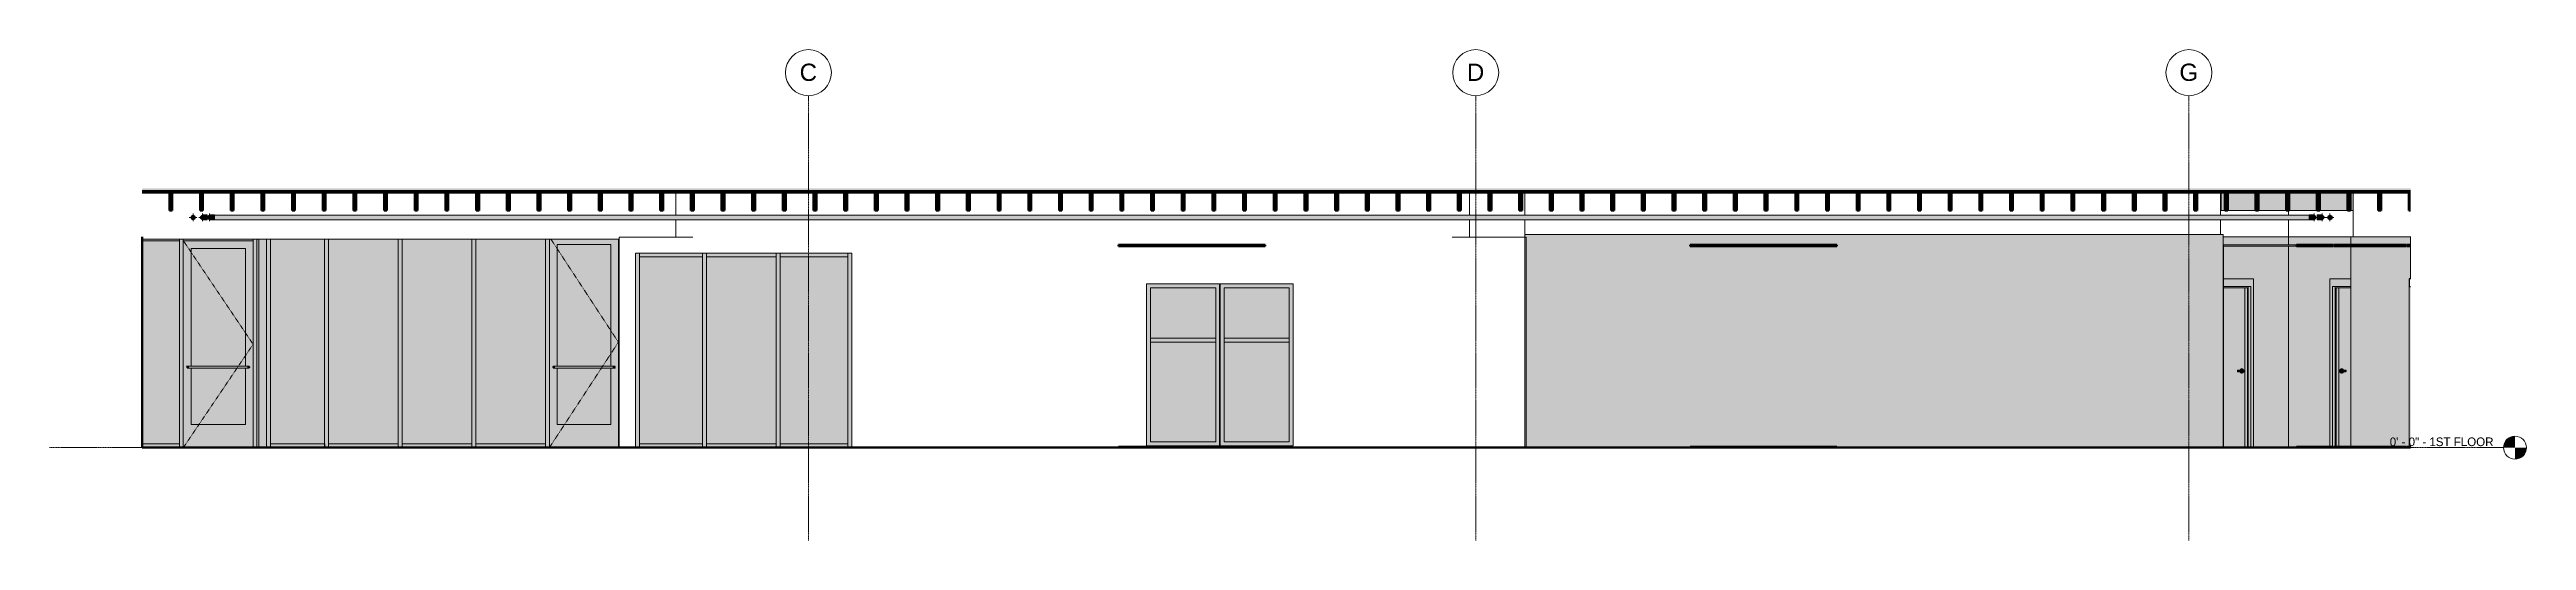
# Model space of a CAD drawing. Header units: inches. Extents: x -3510 to 1893, y -48 to 208.
# Drawn here: x 601 to 1893, y -48 to 208 of the extents above; entities that cross this region are included whole.
import ezdxf

# ---------------------------------------------------------------- set-up
doc = ezdxf.new("R2010")
doc.units = ezdxf.units.IN
doc.header["$MEASUREMENT"] = 0
for name, pattern in [('Aligning Line 1_8_', [0.25, 0.125, -0.125]), ('Dash 1_16_', [0.125, 0.0625, -0.0625]), ('Grid Line 1_2_', [0.875, 0.5, -0.125, 0.125, -0.125])]:
    doc.linetypes.add(name, pattern=pattern)
for name, color, linetype, lineweight in [('0-2', 254, 'Continuous', 5), ('0-3', 165, 'Continuous', 5), ('0-4', 10, 'Continuous', 5), ('0-5', 7, 'Continuous', 18), ('A-CLNG', 13, 'Continuous', 18), ('A-CLNG-1', 13, 'Continuous', 5), ('A-CLNG-2', 13, 'Continuous', 60), ('A-DOOR', 31, 'Continuous', 18), ('A-DOOR-2', 31, 'Continuous', 9), ('A-DOOR-3', 31, 'Dash 1_16_', 9), ('A-DOOR-FRAM', 31, 'Continuous', 9), ('A-DOOR-FRAM-1', 31, 'Continuous', 30), ('A-DOOR-FRAM-2', 31, 'Continuous', 18), ('A-DOOR-GLAZ-1', 31, 'Continuous', 18), ('A-FLOR', 192, 'Continuous', 18), ('A-FLOR-3', 8, 'Continuous', 5), ('A-FLOR-4', 7, 'Continuous', 18), ('A-FLOR-5', 90, 'Continuous', 60), ('A-FLOR-7', 192, 'Continuous', 60), ('A-FLOR-8', 21, 'Continuous', 18), ('A-FLOR-LEVL', 51, 'Continuous', 9), ('A-FLOR-LEVL-1', 51, 'Grid Line 1_2_', 9), ('A-FLOR-LEVL-2', 9, 'Continuous', 9), ('A-FLOR-LEVL-3', 147, 'Continuous', 9), ('A-FLOR-MCUT-1', 7, 'Continuous', 18), ('A-FLOR-PATT-2', 253, 'Continuous', 9), ('A-GLAZ-1', 50, 'Continuous', 18), ('A-GLAZ-2', 247, 'Continuous', 18), ('A-GLAZ-3', 7, 'Continuous', 18), ('A-GLAZ-CURT', 52, 'Continuous', 9), ('A-GLAZ-CURT-1', 130, 'Continuous', 9), ('A-GLAZ-CWMG', 51, 'Continuous', 9), ('A-GLAZ-CWMG-1', 27, 'Continuous', 9), ('A-GLAZ-CWMG-2', 250, 'Continuous', 9), ('A-WALL-3', 7, 'Continuous', 18), ('A-WALL-5', 113, 'Continuous', 60), ('G-ANNO-SYMB', 111, 'Aligning Line 1_8_', 9), ('G-ANNO-SYMB-1', 147, 'Aligning Line 1_8_', 9), ('I-WALL', 2, 'Continuous', 18), ('I-WALL-1', 2, 'Continuous', 5), ('P-PIPE', 3, 'Continuous', 9), ('P-PIPE-1', 3, 'Continuous', 5), ('P-PIPE-CNTR', 3, 'Continuous', 9), ('S-BEAM', 12, 'Continuous', 9), ('S-BEAM-1', 12, 'Continuous', 60), ('S-GRID-1', 1, 'Grid Line 1_2_', 9), ('S-GRID-IDEN', 1, 'Continuous', 9), ('S-GRID-IDEN-1', 147, 'Continuous', 9)]:
    doc.layers.add(name, color=color, linetype=linetype, lineweight=lineweight)
doc.styles.add('Arial', font='arial.ttf', dxfattribs={"height": 9})
doc.styles.add('Century Gothic', font='ufonts.com_century-gothic.ttf', dxfattribs={"height": 4.5})

msp = doc.modelspace()

# ---------------------------------------------------------------- texts
at = {"layer": 'A-FLOR-LEVL', "insert": (1821.4, 5.3), "char_height": 4.5, "width": 64.993, "attachment_point": 1, "style": 'Century Gothic'}
msp.add_mtext('0\' - 0" - 1ST FLOOR', dxfattribs=at)

# ---------------------------------------------------------------- blocks, each defined once
blk = doc.blocks.new('Level - Level Head - Circle-V21-Elevation 8 - c')
at = {"layer": 'A-FLOR-LEVL'}
h = blk.add_hatch(color=256, dxfattribs=at)
edge = h.paths.add_edge_path(flags=0)
edge.add_line((-10297.2, 0), (-10303.2, 0))
edge.add_arc((-10297.2, 0), 6, 90, 180, ccw=False)
edge.add_line((-10297.2, 6), (-10297.2, 0))
h = blk.add_hatch(color=256, dxfattribs=at)
edge = h.paths.add_edge_path(flags=0)
edge.add_line((-10297.2, -6), (-10297.2, 0))
edge.add_line((-10297.2, 0), (-10291.2, 0))
edge.add_arc((-10297.2, 0), 6, 270, 360, ccw=False)
at = {"layer": 'A-FLOR-LEVL-2'}
blk.add_circle((-10297.2, 0), 6, dxfattribs=at)
blk = doc.blocks.new('CTR - 2nd Phase_rvt-4-Elevation 8 - c')
at = {"layer": 'A-FLOR-LEVL-1'}
blk.add_line((-11583, 0), (-10303.2, 0), dxfattribs=at)
at = {"layer": '0-2'}
blk.add_blockref('Level - Level Head - Circle-V21-Elevation 8 - c', (0, 0), dxfattribs=at)
at = {"layer": 'A-FLOR-LEVL', "insert": (-10362.5, 5.3), "char_height": 4.5, "width": 64.993, "attachment_point": 1, "style": 'Century Gothic'}
blk.add_mtext('0\' - 0" - 1ST FLOOR', dxfattribs=at)
blk = doc.blocks.new('Level - Level Head - Circle-V22-Elevation 8 - c')
at = {"layer": 'A-FLOR-LEVL'}
h = blk.add_hatch(color=256, dxfattribs=at)
edge = h.paths.add_edge_path(flags=0)
edge.add_line((-10297.2, 0), (-10303.2, 0))
edge.add_arc((-10297.2, 0), 6, 90, 180, ccw=False)
edge.add_line((-10297.2, 6), (-10297.2, 0))
h = blk.add_hatch(color=256, dxfattribs=at)
edge = h.paths.add_edge_path(flags=0)
edge.add_line((-10297.2, -6), (-10297.2, 0))
edge.add_line((-10297.2, 0), (-10291.2, 0))
edge.add_arc((-10297.2, 0), 6, 270, 360, ccw=False)
at = {"layer": 'A-FLOR-LEVL-3'}
blk.add_circle((-10297.2, 0), 6, dxfattribs=at)
blk = doc.blocks.new('CTR - 1st Phase - Unit Layouts_rvt-4-Elevation 8 - c')
at = {"layer": 'A-FLOR-LEVL-1'}
blk.add_line((-11583, 0), (-10303.2, 0), dxfattribs=at)
at = {"layer": '0-3'}
blk.add_blockref('Level - Level Head - Circle-V22-Elevation 8 - c', (0, 0), dxfattribs=at)
at = {"layer": 'A-FLOR-LEVL', "insert": (-10362.5, 5.3), "char_height": 4.5, "width": 64.993, "attachment_point": 1, "style": 'Century Gothic'}
blk.add_mtext('0\' - 0" - 1ST FLOOR', dxfattribs=at)
blk = doc.blocks.new('CTR  - Topography_rvt-4-Elevation 8 - c')
at = {"layer": 'A-FLOR-LEVL-1'}
blk.add_line((-11583, 0), (-10303.2, 0), dxfattribs=at)
at = {"layer": 'G-ANNO-SYMB-1'}
blk.add_line((-10351.6, 0), (-11534.6, 0), dxfattribs=at)
at = {"layer": '0-3'}
blk.add_blockref('Level - Level Head - Circle-V22-Elevation 8 - c', (0, 0), dxfattribs=at)
at = {"layer": 'A-FLOR-LEVL', "insert": (-10362.5, 5.3), "char_height": 4.5, "width": 64.993, "attachment_point": 1, "style": 'Century Gothic'}
blk.add_mtext('0\' - 0" - 1ST FLOOR', dxfattribs=at)
blk = doc.blocks.new('System Panel - Glazed-2110450-Elevation 8 - c')
at = {"layer": 'A-GLAZ-CURT-1'}
blk.add_hatch(color=256, dxfattribs=at).paths.add_polyline_path([(-11242.4, 2), (-11242.4, 99.4), (-11275.3, 99.4), (-11275.3, 2)], flags=0)
blk = doc.blocks.new('Rectangular Mullion - 2_ x 4_ rectangular-1900516-Elevation 8 - c')
at = {"layer": 'A-GLAZ-CWMG-1'}
blk.add_hatch(color=256, dxfattribs=at).paths.add_polyline_path([(-11166.6, 99.4), (-11166.6, 101.4), (-11202, 101.4), (-11202, 99.4)], flags=0)
at = {"layer": 'A-GLAZ-CWMG-2'}
for p, q in [((-11202, 99.4), (-11202, 101.4)), ((-11202, 99.4), (-11166.6, 99.4)), ((-11166.6, 101.4), (-11166.6, 99.4))]:
    blk.add_line(p, q, dxfattribs=at)
blk = doc.blocks.new('Rectangular Mullion - 2_ x 4_ rectangular-1900529-Elevation 8 - c')
at = {"layer": 'A-GLAZ-CWMG-1'}
blk.add_hatch(color=256, dxfattribs=at).paths.add_polyline_path([(-11242.4, 0), (-11242.4, 2), (-11275.3, 2), (-11275.3, 0)], flags=0)
at = {"layer": 'A-GLAZ-CWMG-2'}
for p, q in [((-11275.3, 0), (-11275.3, 2)), ((-11242.4, 2), (-11275.3, 2)), ((-11242.4, 2), (-11242.4, 0))]:
    blk.add_line(p, q, dxfattribs=at)
blk = doc.blocks.new('Rectangular Mullion - 2_ x 4_ rectangular-2110444-Elevation 8 - c')
at = {"layer": 'A-GLAZ-CWMG-1'}
blk.add_hatch(color=256, dxfattribs=at).paths.add_polyline_path([(-11164.9, 0), (-11164.6, 0), (-11164.6, 101.4), (-11166.6, 101.4), (-11166.6, 0)], flags=0)
at = {"layer": 'A-GLAZ-CWMG-2'}
blk.add_line((-11166.6, 101.4), (-11166.6, 0), dxfattribs=at)
blk = doc.blocks.new('Rectangular Mullion - 2_ x 4_ rectangular-2110445-Elevation 8 - c')
at = {"layer": 'A-GLAZ-CWMG-1'}
blk.add_hatch(color=256, dxfattribs=at).paths.add_polyline_path([(-11275.8, 0), (-11275.3, 0), (-11275.3, 101.4), (-11277.3, 101.4), (-11277.3, 0)], flags=0)
at = {"layer": 'A-GLAZ-CWMG-2'}
blk.add_line((-11275.3, 0), (-11275.3, 101.4), dxfattribs=at)
blk = doc.blocks.new('System Panel - Glazed-2110451-Elevation 8 - c')
at = {"layer": 'A-GLAZ-CURT-1'}
blk.add_hatch(color=256, dxfattribs=at).paths.add_polyline_path([(-11240.4, 2), (-11204, 2), (-11204, 99.4), (-11240.4, 99.4), (-11240.4, 67.6)], flags=0)
blk = doc.blocks.new('Rectangular Mullion - 2_ x 4_ rectangular-2110449-Elevation 8 - c')
at = {"layer": 'A-GLAZ-CWMG-1'}
blk.add_hatch(color=256, dxfattribs=at).paths.add_polyline_path([(-11202, 0), (-11202, 101.4), (-11204, 101.4), (-11204, 0)], flags=0)
at = {"layer": 'A-GLAZ-CWMG-2'}
for p, q in [((-11204, 101.4), (-11204, 0)), ((-11202, 0), (-11202, 101.4))]:
    blk.add_line(p, q, dxfattribs=at)
blk = doc.blocks.new('System Panel - Glazed-2110452-Elevation 8 - c')
at = {"layer": 'A-GLAZ-CURT-1'}
blk.add_hatch(color=256, dxfattribs=at).paths.add_polyline_path([(-11166.6, 2), (-11166.6, 99.4), (-11202, 99.4), (-11202, 2)], flags=0)
blk = doc.blocks.new('Rectangular Mullion - 2_ x 4_ rectangular-1900519-Elevation 8 - c')
at = {"layer": 'A-GLAZ-CWMG-1'}
blk.add_hatch(color=256, dxfattribs=at).paths.add_polyline_path([(-11204, 99.4), (-11204, 101.4), (-11240.4, 101.4), (-11240.4, 99.4), (-11238.9, 99.4)], flags=0)
at = {"layer": 'A-GLAZ-CWMG-2'}
for p, q in [((-11240.4, 99.4), (-11240.4, 101.4)), ((-11240.4, 99.4), (-11204, 99.4)), ((-11204, 101.4), (-11204, 99.4))]:
    blk.add_line(p, q, dxfattribs=at)
blk = doc.blocks.new('Rectangular Mullion - 2_ x 4_ rectangular-1900530-Elevation 8 - c')
at = {"layer": 'A-GLAZ-CWMG-1'}
blk.add_hatch(color=256, dxfattribs=at).paths.add_polyline_path([(-11242.4, 99.4), (-11242.4, 101.4), (-11275.3, 101.4), (-11275.3, 99.4)], flags=0)
at = {"layer": 'A-GLAZ-CWMG-2'}
for p, q in [((-11275.3, 99.4), (-11275.3, 101.4)), ((-11275.3, 99.4), (-11242.4, 99.4)), ((-11242.4, 101.4), (-11242.4, 99.4))]:
    blk.add_line(p, q, dxfattribs=at)
blk = doc.blocks.new('Rectangular Mullion - 2_ x 4_ rectangular-1900521-Elevation 8 - c')
at = {"layer": 'A-GLAZ-CWMG-1'}
blk.add_hatch(color=256, dxfattribs=at).paths.add_polyline_path([(-11202, 0), (-11166.6, 0), (-11166.6, 2), (-11202, 2)], flags=0)
at = {"layer": 'A-GLAZ-CWMG-2'}
for p, q in [((-11202, 0), (-11202, 2)), ((-11166.6, 2), (-11202, 2)), ((-11166.6, 2), (-11166.6, 0))]:
    blk.add_line(p, q, dxfattribs=at)
blk = doc.blocks.new('Rectangular Mullion - 2_ x 4_ rectangular-1900522-Elevation 8 - c')
at = {"layer": 'A-GLAZ-CWMG-1'}
blk.add_hatch(color=256, dxfattribs=at).paths.add_polyline_path([(-11238.9, 0), (-11204, 0), (-11204, 2), (-11240.4, 2), (-11240.4, 0)], flags=0)
at = {"layer": 'A-GLAZ-CWMG-2'}
for p, q in [((-11240.4, 0), (-11240.4, 2)), ((-11204, 2), (-11240.4, 2)), ((-11204, 2), (-11204, 0))]:
    blk.add_line(p, q, dxfattribs=at)
blk = doc.blocks.new('_THE_ WINDOW _ DOOR - Window - 1st Floor-2113398-Elevation 8 - c')
at = {"layer": 'A-GLAZ-1'}
h = blk.add_hatch(color=256, dxfattribs=at)
h.paths.add_polyline_path([(-10936.4, 3), (-10936.4, 55), (-10970.4, 55), (-10970.4, 3), (-10943.1, 3)], flags=0)
h.paths.add_polyline_path([(-10943.1, 57), (-10936.4, 57), (-10936.4, 83.4), (-10970.4, 83.4), (-10970.4, 57), (-10944, 57)], flags=0)
at = {"layer": 'A-GLAZ-2'}
h = blk.add_hatch(color=256, dxfattribs=at)
h.paths.add_polyline_path([(-10943.1, 1), (-10934.4, 1), (-10934.4, 85.4), (-10972.4, 85.4), (-10972.4, 1), (-10970.4, 1)], flags=0)
h.paths.add_polyline_path([(-10943.1, 3), (-10970.4, 3), (-10970.4, 83.4), (-10936.4, 83.4), (-10936.4, 3)], flags=0)
blk.add_hatch(color=256, dxfattribs=at).paths.add_polyline_path([(-10943.1, 55), (-10936.4, 55), (-10936.4, 57), (-10970.4, 57), (-10970.4, 55)], flags=0)
at = {"layer": 'A-GLAZ-3'}
for p, q in [((-10970.4, 3), (-10970.4, 83.4)), ((-10970.4, 83.4), (-10936.4, 83.4)), ((-10936.4, 83.4), (-10936.4, 3)), ((-10936.4, 57), (-10970.4, 57)), ((-10970.4, 57), (-10970.4, 55)), ((-10970.4, 55), (-10936.4, 55)), ((-10936.4, 55), (-10936.4, 57)), ((-10936.4, 3), (-10970.4, 3))]:
    blk.add_line(p, q, dxfattribs=at)
blk = doc.blocks.new('Grid - Grid Head - Circle-50561-Elevation 8 - c')
at = {"layer": 'S-GRID-IDEN-1'}
for start, end in [(0, 180), (180, 360)]:
    blk.add_arc((-11187.2, 195.5), 12, start, end, dxfattribs=at)
blk = doc.blocks.new('CTR - 1st Phase - Shell_rvt-4-Elevation 8 - c')
at = {"layer": 'A-FLOR-3'}
blk.add_hatch(color=256, dxfattribs=at).paths.add_polyline_path([(-10351.6, 133.7), (-10351.6, 133.7), (-10351.6, 134), (-11534.6, 134), (-11534.6, 133.7), (-10380.9, 133.7)], flags=0)
at = {"layer": 'A-FLOR-8'}
blk.add_hatch(color=256, dxfattribs=at).paths.add_polyline_path([(-10943.1, 133), (-10351.6, 133), (-10351.6, 133.7), (-11534.6, 133.7), (-11534.6, 133), (-10980.1, 133)], flags=0)
at = {"layer": 'A-FLOR-PATT-2'}
h = blk.add_hatch(dxfattribs=at)
h.set_pattern_fill('FP_11', color=256, style=0, pattern_type=2)
h.set_pattern_definition([(0, (0, 0), (15.36, 3.84), [0.634, -10.886, 0.634, -10.886, -61.44]), (0, (0, 0), (15.36, 3.84), [-23.04, 0.634, -22.406, 0.634, -10.886, -26.88]), (0, (0, 0), (15.36, 3.84), [-57.6, 0.634, -7.046, 0.634, -18.566]), (120, (5.76, 1.92), (-11.0055376, 11.3821502), [0.634, -10.886, 0.634, -10.886, -61.44]), (120, (5.76, 1.92), (-11.0055376, 11.3821502), [-23.04, 0.634, -22.406, 0.634, -10.886, -26.88]), (120, (5.76, 1.92), (-11.0055376, 11.3821502), [-57.6, 0.634, -7.046, 0.634, -18.566]), (240, (7.68, 9.6), (-4.3544624, -15.2221502), [0.634, -10.886, 0.634, -10.886, -61.44]), (240, (7.68, 9.6), (-4.3544624, -15.2221502), [-23.04, 0.634, -22.406, 0.634, -10.886, -26.88]), (240, (7.68, 9.6), (-4.3544624, -15.2221502), [-57.6, 0.634, -7.046, 0.634, -18.566])])
h.paths.add_polyline_path([(-10382.8, 134), (-10351.6, 134), (-10351.6, 135.2), (-11534.6, 135.2), (-11534.6, 134), (-10388.5, 134)], flags=0)
at = {"layer": 'A-FLOR-4'}
for p, q in [((-10813.5, 133), (-10813.5, 121.2)), ((-10450.7, 133), (-10450.7, 121.2)), ((-10381.5, 133), (-10381.5, 109.9)), ((-10813.5, 118.8), (-10813.5, 111.2)), ((-10450.7, 118.8), (-10450.7, 111.2)), ((-10415.3, 123.7), (-10415.3, 121.2)), ((-10415.3, 118.8), (-10415.3, 109.9)), ((-11285.9, 108.7), (-11534.6, 108.7))]:
    blk.add_line(p, q, dxfattribs=at)
at = {"layer": 'A-FLOR-5'}
for p, q in [((-11534.6, 133), (-10351.6, 133)), ((-10351.6, 0), (-11534.6, 0))]:
    blk.add_line(p, q, dxfattribs=at)
at = {"layer": 'A-FLOR-LEVL-1'}
blk.add_line((-11583, 0), (-10303.2, 0), dxfattribs=at)
at = {"layer": 'A-FLOR-MCUT-1'}
for p, q in [((-10351.6, 134), (-11534.6, 134)), ((-10351.6, 133.7), (-11534.6, 133.7))]:
    blk.add_line(p, q, dxfattribs=at)
at = {"layer": 'A-WALL-3'}
for p, q in [((-11256.3, 121.2), (-11256.3, 133)), ((-10842.5, 133), (-10842.5, 121.2)), ((-11256.3, 109.7), (-11256.3, 118.8)), ((-10842.5, 118.8), (-10842.5, 109.7)), ((-11247.4, 109.7), (-11285.9, 109.7)), ((-11285.9, 109.7), (-11285.9, 0)), ((-11247.4, 109.7), (-11256.3, 109.7)), ((-10842.5, 109.7), (-10851.4, 109.7)), ((-10812.9, 109.7), (-10851.4, 109.7)), ((-10812.9, 0), (-10812.9, 109.7)), ((-11277.3, 0), (-11277.3, 101.4)), ((-11277.3, 101.4), (-11164.6, 101.4)), ((-11164.6, 101.4), (-11164.6, 0)), ((-11010.8, 1), (-11010.8, 85.4)), ((-11010.8, 85.4), (-10972.8, 85.4)), ((-10972.8, 85.4), (-10972.8, 1)), ((-10972.4, 1), (-10972.4, 85.4)), ((-10972.4, 85.4), (-10934.4, 85.4)), ((-10934.4, 85.4), (-10934.4, 1)), ((-10972.8, 1), (-11010.8, 1)), ((-10934.4, 1), (-10972.4, 1))]:
    blk.add_line(p, q, dxfattribs=at)
at = {"layer": 'G-ANNO-SYMB-1'}
blk.add_line((-10351.6, 0), (-11534.6, 0), dxfattribs=at)
at = {"layer": 'S-GRID-1'}
for p, q in [((-11187.2, -48.4), (-11187.2, 183.5)), ((-10839.2, -48.4), (-10839.2, 183.5)), ((-10467.2, -48.4), (-10467.2, 183.5))]:
    blk.add_line(p, q, dxfattribs=at)
at = {"layer": '0-3'}
for name, p in [('Grid - Grid Head - Circle-50561-Elevation 8 - c', (0, 0)), ('Grid - Grid Head - Circle-50561-Elevation 8 - c', (348, 0)), ('Grid - Grid Head - Circle-50561-Elevation 8 - c', (720, 0)), ('Level - Level Head - Circle-V22-Elevation 8 - c', (0, 0))]:
    blk.add_blockref(name, p, dxfattribs=at)
at = {"layer": '0-5'}
for name, p in [('Rectangular Mullion - 2_ x 4_ rectangular-2110445-Elevation 8 - c', (0, 0)), ('Rectangular Mullion - 2_ x 4_ rectangular-1900530-Elevation 8 - c', (0, 0)), ('System Panel - Glazed-2110450-Elevation 8 - c', (0, 0)), ('Rectangular Mullion - 2_ x 4_ rectangular-2110449-Elevation 8 - c', (-38.4, 0)), ('Rectangular Mullion - 2_ x 4_ rectangular-1900519-Elevation 8 - c', (0, 0)), ('System Panel - Glazed-2110451-Elevation 8 - c', (0, 0)), ('Rectangular Mullion - 2_ x 4_ rectangular-2110449-Elevation 8 - c', (0, 0)), ('Rectangular Mullion - 2_ x 4_ rectangular-1900516-Elevation 8 - c', (0, 0)), ('System Panel - Glazed-2110452-Elevation 8 - c', (0, 0)), ('Rectangular Mullion - 2_ x 4_ rectangular-2110444-Elevation 8 - c', (0, 0)), ('_THE_ WINDOW _ DOOR - Window - 1st Floor-2113398-Elevation 8 - c', (-38.4, 0)), ('_THE_ WINDOW _ DOOR - Window - 1st Floor-2113398-Elevation 8 - c', (0, 0)), ('Rectangular Mullion - 2_ x 4_ rectangular-1900529-Elevation 8 - c', (0, 0)), ('Rectangular Mullion - 2_ x 4_ rectangular-1900522-Elevation 8 - c', (0, 0)), ('Rectangular Mullion - 2_ x 4_ rectangular-1900521-Elevation 8 - c', (0, 0))]:
    blk.add_blockref(name, p, dxfattribs=at)
at = {"layer": 'A-FLOR-LEVL', "insert": (-10362.5, 5.3), "char_height": 4.5, "width": 64.993, "attachment_point": 1, "style": 'Century Gothic'}
blk.add_mtext('0\' - 0" - 1ST FLOOR', dxfattribs=at)
at = {"layer": 'S-GRID-IDEN', "char_height": 9, "attachment_point": 1, "style": 'Arial'}
for s, insert, width in [('C', (-11191.8, 200.2), 11.059), ('D', (-10843.8, 200.2), 11.059), ('G', (-10472.2, 200.2), 11.968)]:
    blk.add_mtext(s, dxfattribs=dict(at, insert=insert, width=width))
blk = doc.blocks.new('CTR - 1st Phase -Stairs _ Elevators_rvt-4-Elevation 8 - c')
at = {"layer": 'A-FLOR-LEVL-1'}
blk.add_line((-11583, 0), (-10303.2, 0), dxfattribs=at)
at = {"layer": '0-3'}
blk.add_blockref('Level - Level Head - Circle-V22-Elevation 8 - c', (0, 0), dxfattribs=at)
at = {"layer": 'A-FLOR-LEVL', "insert": (-10362.5, 5.3), "char_height": 4.5, "width": 64.993, "attachment_point": 1, "style": 'Century Gothic'}
blk.add_mtext('0\' - 0" - 1ST FLOOR', dxfattribs=at)
blk = doc.blocks.new('System Panel - Glazed-2000372-Elevation 8 - c')
at = {"layer": 'A-GLAZ-CURT'}
blk.add_hatch(color=256, dxfattribs=at).paths.add_polyline_path([(-11460.7, 2), (-11439.4, 2), (-11439.4, 108.7), (-11467.8, 108.7), (-11467.8, 2)], flags=0)
blk = doc.blocks.new('Rectangular Mullion - 2_ x 4_ rectangular-1978939-Elevation 8 - c')
at = {"layer": 'A-GLAZ-CWMG'}
blk.add_hatch(color=256, dxfattribs=at).paths.add_polyline_path([(-11467.8, 0), (-11439.4, 0), (-11439.4, 2), (-11467.8, 2)], flags=0)
for p, q in [((-11467.8, 0), (-11467.8, 2)), ((-11439.4, 2), (-11467.8, 2)), ((-11439.4, 2), (-11439.4, 0))]:
    blk.add_line(p, q, dxfattribs=at)
blk = doc.blocks.new('Rectangular Mullion - 2_ x 4_ rectangular-2000374-Elevation 8 - c')
at = {"layer": 'A-GLAZ-CWMG'}
blk.add_hatch(color=256, dxfattribs=at).paths.add_polyline_path([(-11468.8, 0), (-11467.8, 0), (-11467.8, 108.7), (-11469.8, 108.7), (-11469.8, 0)], flags=0)
for p, q in [((-11469.8, 108.7), (-11469.8, 0)), ((-11467.8, 0), (-11467.8, 108.7))]:
    blk.add_line(p, q, dxfattribs=at)
blk = doc.blocks.new('System Panel - Glazed-2000375-Elevation 8 - c')
at = {"layer": 'A-GLAZ-CURT'}
blk.add_hatch(color=256, dxfattribs=at).paths.add_polyline_path([(-11399.1, 2), (-11362.7, 2), (-11362.7, 108.7), (-11399.1, 108.7)], flags=0)
blk = doc.blocks.new('Storefront_Entry_Door-_Single_7051 - Store Front Single Door-2000376-Elevation 8 - c')
at = {"layer": 'A-DOOR'}
for points in [[(-11320.8, 42), (-11319.3, 42), (-11319.3, 42.5), (-11319.4, 42.5), (-11320.5, 42.5), (-11320.6, 42.4), (-11320.7, 42.3), (-11320.8, 42.2), (-11320.8, 42.1)], [(-11320.3, 41.5), (-11320.1, 41.5), (-11319.4, 41.5), (-11319.3, 41.5), (-11319.3, 42), (-11320.8, 42), (-11320.8, 41.8), (-11320.7, 41.7), (-11320.6, 41.6), (-11320.5, 41.5), (-11320.4, 41.5), (-11320.3, 41.5)], [(-11312.8, 42), (-11289.3, 42), (-11289.3, 42.5), (-11319.3, 42.5), (-11319.3, 42), (-11317.4, 42)], [(-11290.3, 41.5), (-11289.3, 41.5), (-11289.3, 42), (-11319.3, 42), (-11319.3, 41.5), (-11294.3, 41.5)], [(-11288.1, 42), (-11287.8, 42), (-11287.8, 42.2), (-11287.9, 42.3), (-11288, 42.4), (-11288.1, 42.4), (-11288.1, 42.5), (-11288.3, 42.5), (-11288.9, 42.5), (-11289.3, 42.5), (-11289.3, 42), (-11288.1, 42)], [(-11289.3, 41.5), (-11288.2, 41.5), (-11288, 41.6), (-11287.9, 41.7), (-11287.8, 41.8), (-11287.8, 41.9), (-11287.8, 42), (-11289.3, 42), (-11289.3, 41.5)]]:
    blk.add_hatch(color=256, dxfattribs=at).paths.add_polyline_path(points, flags=0)
at = {"layer": 'A-DOOR-FRAM-2'}
h = blk.add_hatch(color=256, dxfattribs=at)
h.paths.add_polyline_path([(-11322.3, 0), (-11286.3, 0), (-11286.3, 108.7), (-11322.3, 108.7), (-11322.3, 16.9)], flags=0)
h.paths.add_polyline_path([(-11318.3, 12), (-11318.3, 41.5), (-11319.6, 41.5), (-11320, 41.5), (-11320.2, 41.5), (-11320.2, 41.5), (-11320.4, 41.5), (-11320.5, 41.5), (-11320.6, 41.6), (-11320.7, 41.7), (-11320.8, 41.8), (-11320.8, 41.9), (-11320.8, 42), (-11320.8, 42.2), (-11320.7, 42.3), (-11320.6, 42.4), (-11320.5, 42.5), (-11320.4, 42.5), (-11320.2, 42.5), (-11320.1, 42.5), (-11319.4, 42.5), (-11319.2, 42.5), (-11318.3, 42.5), (-11318.3, 106), (-11290.3, 106), (-11290.3, 42.5), (-11288.2, 42.5), (-11288.1, 42.4), (-11287.9, 42.3), (-11287.8, 42.2), (-11287.8, 42.1), (-11287.8, 42), (-11287.9, 41.8), (-11287.9, 41.7), (-11288, 41.6), (-11288.1, 41.6), (-11288.3, 41.5), (-11289.1, 41.5), (-11290.3, 41.5), (-11290.3, 12), (-11312.8, 12)], flags=0)
at = {"layer": 'A-DOOR-GLAZ-1'}
h = blk.add_hatch(color=256, dxfattribs=at)
h.paths.add_polyline_path([(-11318.3, 12), (-11290.3, 12), (-11290.3, 41.5), (-11318.3, 41.5), (-11318.3, 16.9)], flags=0)
h.paths.add_polyline_path([(-11290.3, 42.5), (-11290.3, 106), (-11318.3, 106), (-11318.3, 42.5), (-11294.3, 42.5)], flags=0)
at = {"layer": 'A-DOOR-2'}
for p, q in [((-11289.3, 42.5), (-11319.3, 42.5)), ((-11319.3, 41.5), (-11289.3, 41.5))]:
    blk.add_line(p, q, dxfattribs=at)
at = {"layer": 'A-DOOR-2', "flags": 128}
for points in [[(-11319.3, 42.5), (-11319.8, 42.5), (-11320.2, 42.5), (-11320.3, 42.5)], [(-11320.3, 41.5), (-11320.1, 41.5), (-11319.7, 41.5), (-11319.3, 41.5)], [(-11288.3, 42.5), (-11288.5, 42.5), (-11288.9, 42.5), (-11289.3, 42.5)], [(-11289.3, 41.5), (-11288.8, 41.5), (-11288.4, 41.5), (-11288.3, 41.5)]]:
    blk.add_lwpolyline(points, dxfattribs=at)
at = {"layer": 'A-DOOR-2'}
for start, end in [(260.1527, 300), (45, 93.8316)]:
    blk.add_arc((-11288.3, 42), 0.5, start, end, dxfattribs=at)
at = {"layer": 'A-DOOR-3'}
for p, q in [((-11286.3, 55), (-11321.5, 108.7)), ((-11322.3, 0), (-11286.3, 55))]:
    blk.add_line(p, q, dxfattribs=at)
at = {"layer": 'A-DOOR-FRAM'}
for p, q in [((-11318.3, 42.5), (-11318.3, 106)), ((-11318.3, 106), (-11290.3, 106)), ((-11290.3, 106), (-11290.3, 42.5)), ((-11318.3, 12), (-11318.3, 41.5)), ((-11290.3, 41.5), (-11290.3, 12)), ((-11290.3, 12), (-11318.3, 12))]:
    blk.add_line(p, q, dxfattribs=at)
blk = doc.blocks.new('Rectangular Mullion - 2_ x 4_ rectangular-1890794-Elevation 8 - c')
at = {"layer": 'A-GLAZ-CWMG'}
blk.add_hatch(color=256, dxfattribs=at).paths.add_polyline_path([(-11399.1, 0), (-11362.7, 0), (-11362.7, 2), (-11399.1, 2)], flags=0)
for p, q in [((-11399.1, 0), (-11399.1, 2)), ((-11362.7, 2), (-11399.1, 2)), ((-11362.7, 2), (-11362.7, 0))]:
    blk.add_line(p, q, dxfattribs=at)
blk = doc.blocks.new('Rectangular Mullion - 2_ x 4_ rectangular-2000371-Elevation 8 - c')
at = {"layer": 'A-GLAZ-CWMG'}
blk.add_hatch(color=256, dxfattribs=at).paths.add_polyline_path([(-11399.1, 0), (-11399.1, 108.7), (-11401.1, 108.7), (-11401.1, 0)], flags=0)
for p, q in [((-11401.1, 108.7), (-11401.1, 0)), ((-11399.1, 0), (-11399.1, 108.7))]:
    blk.add_line(p, q, dxfattribs=at)
blk = doc.blocks.new('Rectangular Mullion - 2_ x 4_ rectangular-V12-Elevation 8 - c')
at = {"layer": 'A-GLAZ-CWMG'}
blk.add_hatch(color=256, dxfattribs=at).paths.add_polyline_path([(-11285.9, 0), (-11285.9, 108.7), (-11286.3, 108.7), (-11286.3, 0)], flags=0)
blk.add_line((-11286.3, 108.7), (-11286.3, 0), dxfattribs=at)
blk = doc.blocks.new('HOLLOW METAL - UNIT DOOR-1758958-Elevation 8 - c')
at = {"layer": 'A-DOOR'}
h = blk.add_hatch(color=256, dxfattribs=at)
h.paths.add_polyline_path([(-10438, 0), (-10438, 83.4), (-10449.2, 83.4), (-10449.2, 0)], flags=0)
h.paths.add_polyline_path([(-10439.7, 38.8), (-10439.9, 38.8), (-10440, 38.9), (-10440.2, 39), (-10440.4, 39.2), (-10440.5, 39.5), (-10440.5, 39.6), (-10441.8, 39.6), (-10441.8, 39.7), (-10441.9, 39.8), (-10442, 39.9), (-10442, 40.1), (-10441.9, 40.3), (-10441.8, 40.3), (-10441.8, 40.4), (-10441.6, 40.4), (-10440.5, 40.4), (-10440.5, 40.6), (-10440.3, 40.8), (-10440.1, 41.1), (-10439.9, 41.1), (-10439.7, 41.2), (-10439.5, 41.2), (-10439.3, 41.1), (-10439.1, 41), (-10438.9, 40.8), (-10438.8, 40.5), (-10438.7, 40.4), (-10438.5, 40.4), (-10438.5, 40.4), (-10438.4, 40.3), (-10438.3, 40.2), (-10438.2, 40), (-10438.3, 39.8), (-10438.5, 39.6), (-10438.8, 39.6), (-10438.8, 39.4), (-10438.9, 39.2), (-10439.1, 39), (-10439.4, 38.8), (-10439.5, 38.8), (-10439.7, 38.8)], flags=0)
h.paths.add_polyline_path([(-10441.6, 39.6), (-10441.5, 39.7), (-10441.6, 39.7)], flags=0)
for points in [[(-10441.7, 39.6), (-10441.6, 39.6), (-10441.5, 39.7), (-10441.4, 39.9), (-10441.4, 40.1), (-10441.5, 40.3), (-10441.5, 40.3), (-10441.7, 40.4), (-10441.8, 40.4), (-10441.8, 40.3), (-10441.9, 40.3), (-10442, 40.1), (-10442, 39.9), (-10441.9, 39.8), (-10441.8, 39.7), (-10441.8, 39.6)], [(-10441.7, 39.6), (-10438.7, 39.6), (-10438.6, 39.7), (-10438.5, 39.8), (-10438.5, 39.9), (-10438.5, 40), (-10441.4, 40), (-10441.4, 39.8), (-10441.5, 39.7), (-10441.7, 39.6)], [(-10441.4, 40), (-10438.5, 40), (-10438.5, 40.2), (-10438.6, 40.3), (-10438.7, 40.4), (-10438.8, 40.4), (-10441.6, 40.4), (-10441.5, 40.3), (-10441.5, 40.3), (-10441.4, 40.1)], [(-10440.3, 40.4), (-10440.3, 40.4), (-10440.3, 40.6), (-10440.1, 40.8), (-10439.9, 41), (-10439.7, 41.1), (-10439.5, 41.2), (-10439.8, 41.2), (-10440, 41.1), (-10440.2, 41), (-10440.4, 40.8), (-10440.5, 40.5), (-10440.5, 40.4), (-10440.3, 40.4)], [(-10439.6, 38.8), (-10439.5, 38.8), (-10439.7, 38.9), (-10439.9, 39), (-10440.1, 39.2), (-10440.3, 39.4), (-10440.3, 39.6), (-10440.5, 39.6), (-10440.5, 39.4), (-10440.3, 39.2), (-10440.1, 38.9), (-10440, 38.9), (-10439.7, 38.8)], [(-10438.2, 40), (-10438.3, 40.2), (-10438.5, 40.4), (-10438.7, 40.4), (-10438.6, 40.3), (-10438.6, 40.3), (-10438.5, 40.1), (-10438.5, 40), (-10438.3, 40)]]:
    blk.add_hatch(color=256, dxfattribs=at).paths.add_polyline_path(points, flags=0)
h = blk.add_hatch(color=256, dxfattribs=at)
h.paths.add_polyline_path([(-10439.5, 38.8), (-10439.3, 38.9), (-10439.1, 39), (-10438.9, 39.2), (-10438.8, 39.4), (-10438.8, 39.6), (-10440.3, 39.6), (-10440.3, 39.4), (-10440.1, 39.2), (-10439.9, 39), (-10439.7, 38.9)], flags=0)
h.paths.add_polyline_path([(-10438.7, 40.4), (-10438.8, 40.6), (-10438.9, 40.8), (-10439.1, 41), (-10439.4, 41.2), (-10439.5, 41.2), (-10439.7, 41.1), (-10439.9, 41), (-10440.1, 40.8), (-10440.3, 40.6), (-10440.3, 40.4), (-10438.8, 40.4)], flags=0)
h = blk.add_hatch(color=256, dxfattribs=at)
h.paths.add_polyline_path([(-10438.7, 39.6), (-10438.4, 39.6), (-10438.3, 39.7), (-10438.3, 39.8), (-10438.2, 40), (-10438.5, 40), (-10438.5, 39.8), (-10438.6, 39.7), (-10438.7, 39.6)], flags=0)
h.paths.add_polyline_path([(-10438.5, 39.6), (-10438.5, 39.6), (-10438.5, 39.6)], flags=0)
at = {"layer": 'A-DOOR-FRAM-2'}
for points in [[(-10434, 0), (-10433.5, 0), (-10433.5, 88), (-10449.2, 88), (-10449.2, 84), (-10434.9, 84), (-10434.9, 0)], [(-10436.7, 0), (-10436.3, 0), (-10436.3, 84), (-10449.2, 84), (-10449.2, 83.4), (-10436.7, 83.4), (-10436.7, 33.8)], [(-10437.6, 0), (-10436.7, 0), (-10436.7, 83.4), (-10438, 83.4), (-10438, 0), (-10437.7, 0)], [(-10436.3, 0), (-10434.9, 0), (-10434.9, 84), (-10436.3, 84), (-10436.3, 33.8)]]:
    blk.add_hatch(color=256, dxfattribs=at).paths.add_polyline_path(points, flags=0)
at = {"layer": 'A-DOOR-2'}
for p, q in [((-10438.8, 40.4), (-10441.7, 40.4)), ((-10441.7, 39.6), (-10438.8, 39.6)), ((-10439.5, 41.2), (-10439.8, 41.2)), ((-10439.8, 38.8), (-10439.5, 38.8)), ((-10438.6, 39.6), (-10438.7, 39.6))]:
    blk.add_line(p, q, dxfattribs=at)
at = {"layer": 'A-DOOR-2', "flags": 128}
for points in [[(-10438.8, 40.4), (-10438.6, 40.4), (-10438.6, 40.4)], [(-10438.6, 40.4), (-10438.7, 40.4), (-10438.8, 40.4)], [(-10438.8, 39.6), (-10438.6, 39.6), (-10438.6, 39.6)], [(-10438.6, 40.4), (-10438.3, 40.2), (-10438.2, 40)], [(-10438.2, 40), (-10438.4, 39.7), (-10438.6, 39.6)]]:
    blk.add_lwpolyline(points, dxfattribs=at)
at = {"layer": 'A-DOOR-2'}
for centre, major_axis, start_param, end_param in [((-10441.7, 40), (0, 0.394), 4.712389, 7.853982), ((-10441.7, 40), (0, 0.394), 1.570796, 4.712389), ((-10439.8, 40), (0, 1.18), 0, 1.228112), ((-10439.8, 40), (0, 1.18), 1.91348, 3.141593), ((-10439.5, 40), (0, 1.18), 5.052293, 7.511298), ((-10439.5, 40), (0, 1.18), 1.91348, 4.372485)]:
    blk.add_ellipse(centre, major_axis=major_axis, ratio=0.707107, start_param=start_param, end_param=end_param, dxfattribs=at)
at = {"layer": 'A-DOOR-FRAM'}
for p, q in [((-10433.5, 88), (-10449.2, 88)), ((-10449.2, 84), (-10434.9, 84)), ((-10449.2, 83.4), (-10436.7, 83.4)), ((-10438, 0), (-10438, 83.4)), ((-10436.7, 83.4), (-10436.7, 0)), ((-10436.3, 0), (-10436.3, 84)), ((-10434.9, 84), (-10434.9, 0)), ((-10433.5, 0), (-10433.5, 88))]:
    blk.add_line(p, q, dxfattribs=at)
blk = doc.blocks.new('HOLLOW METAL - UNIT DOOR-1759144-Elevation 8 - c')
at = {"layer": 'A-DOOR'}
h = blk.add_hatch(color=256, dxfattribs=at)
h.paths.add_polyline_path([(-10388.5, 0.5), (-10382.8, 0.5), (-10382.8, 83.4), (-10389.1, 83.4), (-10389.1, 0.5)], flags=0)
h.paths.add_polyline_path([(-10385.5, 40.4), (-10385.6, 40.4), (-10385.5, 40.4)], flags=0)
h.paths.add_polyline_path([(-10387.5, 38.8), (-10387.7, 38.8), (-10387.9, 38.9), (-10388.1, 39), (-10388.2, 39.2), (-10388.4, 39.4), (-10388.5, 39.6), (-10388.7, 39.6), (-10388.9, 39.8), (-10389, 40), (-10388.9, 40.2), (-10388.7, 40.4), (-10388.4, 40.4), (-10388.4, 40.6), (-10388.2, 40.8), (-10388.1, 41), (-10387.9, 41.1), (-10387.7, 41.2), (-10387.4, 41.2), (-10387.2, 41.1), (-10387, 41), (-10386.8, 40.8), (-10386.7, 40.6), (-10386.7, 40.4), (-10385.4, 40.4), (-10385.4, 40.3), (-10385.3, 40.3), (-10385.2, 40.1), (-10385.2, 39.9), (-10385.3, 39.8), (-10385.4, 39.7), (-10385.4, 39.6), (-10385.6, 39.6), (-10386.7, 39.6), (-10386.7, 39.4), (-10386.8, 39.2), (-10387.1, 38.9), (-10387.2, 38.9), (-10387.5, 38.8)], flags=0)
h.paths.add_polyline_path([(-10388.7, 39.6), (-10388.7, 39.6), (-10388.7, 39.6)], flags=0)
for points in [[(-10389, 40), (-10388.7, 40), (-10388.7, 40.2), (-10388.6, 40.3), (-10388.5, 40.4), (-10388.6, 40.4), (-10388.7, 40.4), (-10388.8, 40.3), (-10388.9, 40.2), (-10388.9, 40.1)], [(-10388.5, 39.6), (-10388.5, 39.6), (-10388.6, 39.7), (-10388.6, 39.7), (-10388.7, 39.9), (-10388.7, 40), (-10389, 40), (-10388.9, 39.8), (-10388.7, 39.6), (-10388.5, 39.6)], [(-10388.5, 40), (-10385.8, 40), (-10385.7, 40.2), (-10385.6, 40.3), (-10385.6, 40.4), (-10385.6, 40.4), (-10388.5, 40.4), (-10388.6, 40.3), (-10388.6, 40.3), (-10388.7, 40.1), (-10388.7, 40), (-10388.5, 40)], [(-10386.6, 39.6), (-10385.6, 39.6), (-10385.6, 39.7), (-10385.7, 39.7), (-10385.8, 39.9), (-10385.8, 40), (-10388.7, 40), (-10388.7, 39.8), (-10388.6, 39.7), (-10388.4, 39.6), (-10388.4, 39.6), (-10386.7, 39.6)], [(-10386.7, 40.4), (-10386.7, 40.6), (-10386.8, 40.8), (-10387.1, 41.1), (-10387.2, 41.1), (-10387.5, 41.2), (-10387.7, 41.2), (-10387.4, 41.1), (-10387.2, 41), (-10387.1, 40.8), (-10386.9, 40.6), (-10386.9, 40.4), (-10386.7, 40.4)], [(-10387.4, 38.8), (-10387.2, 38.9), (-10387, 39), (-10386.8, 39.2), (-10386.7, 39.5), (-10386.7, 39.6), (-10386.9, 39.6), (-10386.9, 39.4), (-10387.1, 39.2), (-10387.2, 39), (-10387.4, 38.9), (-10387.6, 38.8), (-10387.4, 38.8)], [(-10385.5, 39.6), (-10385.4, 39.6), (-10385.4, 39.7), (-10385.3, 39.8), (-10385.2, 39.9), (-10385.2, 40.1), (-10385.3, 40.3), (-10385.4, 40.3), (-10385.4, 40.4), (-10385.5, 40.4), (-10385.6, 40.3), (-10385.7, 40.3), (-10385.8, 40.1), (-10385.8, 39.9), (-10385.7, 39.7), (-10385.6, 39.6)]]:
    blk.add_hatch(color=256, dxfattribs=at).paths.add_polyline_path(points, flags=0)
h = blk.add_hatch(color=256, dxfattribs=at)
h.paths.add_polyline_path([(-10387.7, 38.8), (-10387.4, 38.9), (-10387.2, 39), (-10387.1, 39.2), (-10386.9, 39.4), (-10386.9, 39.6), (-10388.4, 39.6), (-10388.4, 39.4), (-10388.2, 39.2), (-10388.1, 39), (-10387.9, 38.9)], flags=0)
h.paths.add_polyline_path([(-10388.4, 40.4), (-10388.4, 40.4), (-10386.9, 40.4), (-10387, 40.7), (-10387.1, 40.8), (-10387.2, 41), (-10387.4, 41.1), (-10387.7, 41.2), (-10387.9, 41.1), (-10388.1, 41), (-10388.2, 40.8), (-10388.4, 40.5), (-10388.4, 40.4)], flags=0)
at = {"layer": 'A-DOOR-FRAM-2'}
for points in [[(-10393.2, 0.5), (-10392.3, 0.5), (-10392.3, 84), (-10382.8, 84), (-10382.8, 88), (-10393.7, 88), (-10393.7, 0.5)], [(-10392.2, 0), (-10391.9, 0), (-10391.9, 0.5), (-10390.9, 0.5), (-10390.9, 84), (-10392.3, 84), (-10392.3, 0.5), (-10392.2, 0.5)], [(-10390.9, 0.5), (-10390.5, 0.5), (-10390.5, 83.4), (-10382.8, 83.4), (-10382.8, 84), (-10390.9, 84), (-10390.9, 33.8)], [(-10389.6, 0.5), (-10389.1, 0.5), (-10389.1, 83.4), (-10390.5, 83.4), (-10390.5, 0.5)]]:
    blk.add_hatch(color=256, dxfattribs=at).paths.add_polyline_path(points, flags=0)
at = {"layer": 'A-DOOR-2'}
for p, q in [((-10388.6, 40.4), (-10388.4, 40.4)), ((-10385.5, 40.4), (-10388.4, 40.4)), ((-10388.4, 39.6), (-10385.5, 39.6)), ((-10387.4, 41.2), (-10387.7, 41.2)), ((-10387.7, 38.8), (-10387.4, 38.8))]:
    blk.add_line(p, q, dxfattribs=at)
at = {"layer": 'A-DOOR-2', "flags": 128}
for points in [[(-10389, 40), (-10388.8, 40.3), (-10388.6, 40.4)], [(-10388.6, 39.6), (-10388.9, 39.8), (-10389, 40)], [(-10388.4, 40.4), (-10388.6, 40.4), (-10388.6, 40.4)], [(-10388.4, 39.6), (-10388.6, 39.6), (-10388.6, 39.6)], [(-10388.6, 39.6), (-10388.4, 39.6), (-10388.4, 39.6)]]:
    blk.add_lwpolyline(points, dxfattribs=at)
at = {"layer": 'A-DOOR-2'}
for centre, major_axis, start_param, end_param in [((-10387.7, 40), (0, 1.18), 5.055073, 7.514078), ((-10387.7, 40), (0, 1.18), 1.9107, 4.369705), ((-10387.4, 40), (0, 1.18), 5.055073, 6.283185), ((-10387.4, 40), (0, 1.18), 3.141593, 4.369705), ((-10385.5, 40), (0, 0.394), 4.712389, 7.853982), ((-10385.5, 40), (0, 0.394), 1.570796, 4.712389)]:
    blk.add_ellipse(centre, major_axis=major_axis, ratio=0.707107, start_param=start_param, end_param=end_param, dxfattribs=at)
at = {"layer": 'A-DOOR-FRAM'}
for p, q in [((-10382.8, 88), (-10393.7, 88)), ((-10393.7, 88), (-10393.7, 0.5)), ((-10392.3, 84), (-10382.8, 84)), ((-10392.3, 0.5), (-10392.3, 84)), ((-10390.9, 84), (-10390.9, 0.5)), ((-10390.5, 83.4), (-10382.8, 83.4)), ((-10390.5, 0.5), (-10390.5, 83.4)), ((-10389.1, 83.4), (-10389.1, 0.5))]:
    blk.add_line(p, q, dxfattribs=at)
blk = doc.blocks.new('HOLLOW METAL - UNIT DOOR-1759293-Elevation 8 - c')
at = {"layer": 'A-DOOR-FRAM'}
h = blk.add_hatch(dxfattribs=at)
h.set_pattern_fill('FP_12', color=256, style=0, pattern_type=2)
h.set_pattern_definition([(45, (0, 0), (-3.1819805, 3.1819805), [])])
h.paths.add_polyline_path([(-10351.6, 84), (-10351.6, 84), (-10351.6, 88), (-10352.3, 88), (-10352.3, 84)], flags=0)
blk.add_hatch(color=256, dxfattribs=at).paths.add_polyline_path([(-10351.6, 0.5), (-10351.6, 0.5), (-10351.6, 84), (-10352.3, 84), (-10352.3, 0.5)], flags=0)
blk.add_line((-10352.3, 0.5), (-10352.3, 84), dxfattribs=at)
at = {"layer": 'A-DOOR-FRAM-1'}
for p, q in [((-10351.6, 88), (-10352.3, 88)), ((-10352.3, 88), (-10352.3, 84)), ((-10352.3, 84), (-10351.6, 84))]:
    blk.add_line(p, q, dxfattribs=at)
blk = doc.blocks.new('Rectangular Mullion - 2_ x 4_ rectangular-2030672-Elevation 8 - c')
at = {"layer": 'A-GLAZ-CWMG'}
blk.add_hatch(color=256, dxfattribs=at).paths.add_polyline_path([(-11469.8, 0), (-11469.8, 108.7), (-11473.8, 108.7), (-11473.8, 0)], flags=0)
for p, q in [((-11473.8, 0), (-11473.8, 108.7)), ((-11469.8, 108.7), (-11469.8, 0))]:
    blk.add_line(p, q, dxfattribs=at)
blk = doc.blocks.new('Storefront_Entry_Door-_Single_7051 - Store Front Single Door-2030651-Elevation 8 - c')
at = {"layer": 'A-DOOR'}
for points in [[(-11511.4, 42), (-11510.2, 42), (-11510.2, 42.5), (-11510.8, 42.5), (-11511.3, 42.5), (-11511.4, 42.4), (-11511.6, 42.3), (-11511.6, 42.2), (-11511.7, 42.1), (-11511.7, 42), (-11511.4, 42)], [(-11510.2, 41.5), (-11510.2, 42), (-11511.7, 42), (-11511.6, 41.8), (-11511.6, 41.7), (-11511.5, 41.6), (-11511.4, 41.5), (-11511.2, 41.5), (-11511.1, 41.5), (-11511, 41.5), (-11510.3, 41.5)], [(-11510.2, 42), (-11479.8, 42), (-11479.8, 42.5), (-11510.2, 42.5), (-11510.2, 42.1)], [(-11497.7, 41.5), (-11479.8, 41.5), (-11479.8, 42), (-11510.2, 42), (-11510.2, 41.5), (-11506.9, 41.5)], [(-11478.8, 42), (-11478.3, 42), (-11478.3, 42.2), (-11478.4, 42.3), (-11478.5, 42.4), (-11478.6, 42.4), (-11478.7, 42.5), (-11478.9, 42.5), (-11479, 42.5), (-11479.5, 42.5), (-11479.8, 42.5), (-11479.8, 42), (-11478.9, 42)], [(-11479.8, 41.5), (-11479.6, 41.5), (-11478.7, 41.5), (-11478.5, 41.6), (-11478.4, 41.7), (-11478.3, 41.8), (-11478.3, 41.9), (-11478.3, 42), (-11479.8, 42), (-11479.8, 41.5)]]:
    blk.add_hatch(color=256, dxfattribs=at).paths.add_polyline_path(points, flags=0)
at = {"layer": 'A-DOOR-FRAM-2'}
h = blk.add_hatch(color=256, dxfattribs=at)
h.paths.add_polyline_path([(-11497.7, 0), (-11476.8, 0), (-11476.8, 107.9), (-11513.2, 107.9), (-11513.2, 0), (-11509.2, 0)], flags=0)
h.paths.add_polyline_path([(-11509.2, 12), (-11509.2, 41.5), (-11510.5, 41.5), (-11510.8, 41.5), (-11511, 41.5), (-11511.1, 41.5), (-11511.2, 41.5), (-11511.4, 41.5), (-11511.5, 41.6), (-11511.6, 41.7), (-11511.6, 41.8), (-11511.7, 41.9), (-11511.7, 42), (-11511.6, 42.2), (-11511.6, 42.3), (-11511.5, 42.4), (-11511.4, 42.4), (-11511.4, 42.5), (-11511.2, 42.5), (-11510.6, 42.5), (-11510.2, 42.5), (-11509.2, 42.5), (-11509.2, 103.9), (-11480.8, 103.9), (-11480.8, 42.5), (-11478.7, 42.5), (-11478.5, 42.4), (-11478.4, 42.3), (-11478.3, 42.2), (-11478.3, 42.1), (-11478.3, 42), (-11478.3, 41.8), (-11478.4, 41.7), (-11478.4, 41.6), (-11478.6, 41.6), (-11478.7, 41.5), (-11478.9, 41.5), (-11479, 41.5), (-11479.5, 41.5), (-11479.8, 41.5), (-11480.8, 41.5), (-11480.8, 12), (-11497.7, 12)], flags=0)
at = {"layer": 'A-DOOR-GLAZ-1'}
h = blk.add_hatch(color=256, dxfattribs=at)
h.paths.add_polyline_path([(-11497.7, 12), (-11480.8, 12), (-11480.8, 41.5), (-11509.2, 41.5), (-11509.2, 12)], flags=0)
h.paths.add_polyline_path([(-11497.7, 42.5), (-11480.8, 42.5), (-11480.8, 103.9), (-11509.2, 103.9), (-11509.2, 42.5), (-11506.9, 42.5)], flags=0)
at = {"layer": 'A-DOOR-2'}
for p, q in [((-11479.8, 42.5), (-11510.2, 42.5)), ((-11510.2, 41.5), (-11479.8, 41.5))]:
    blk.add_line(p, q, dxfattribs=at)
at = {"layer": 'A-DOOR-2', "flags": 128}
for points in [[(-11510.2, 42.5), (-11510.7, 42.5), (-11511.1, 42.5), (-11511.2, 42.5)], [(-11511.2, 41.5), (-11511, 41.5), (-11510.6, 41.5), (-11510.2, 41.5)], [(-11478.8, 42.5), (-11478.9, 42.5), (-11479.4, 42.5), (-11479.8, 42.5)], [(-11479.8, 41.5), (-11479.2, 41.5), (-11478.9, 41.5), (-11478.8, 41.5)]]:
    blk.add_lwpolyline(points, dxfattribs=at)
at = {"layer": 'A-DOOR-2'}
blk.add_arc((-11511.2, 42), 0.5, 86.1684, 132.6162, dxfattribs=at)
at = {"layer": 'A-DOOR-3'}
for p, q in [((-11476.8, 53.9), (-11513.2, 107.9)), ((-11513.2, 0), (-11476.8, 53.9))]:
    blk.add_line(p, q, dxfattribs=at)
at = {"layer": 'A-DOOR-FRAM'}
for p, q in [((-11509.2, 42.5), (-11509.2, 103.9)), ((-11509.2, 103.9), (-11480.8, 103.9)), ((-11480.8, 103.9), (-11480.8, 42.5)), ((-11509.2, 12), (-11509.2, 41.5)), ((-11480.8, 41.5), (-11480.8, 12)), ((-11480.8, 12), (-11509.2, 12))]:
    blk.add_line(p, q, dxfattribs=at)
blk = doc.blocks.new('Rectangular Mullion - 2_ x 4_ rectangular-2030674-Elevation 8 - c')
at = {"layer": 'A-GLAZ-CWMG'}
blk.add_hatch(color=256, dxfattribs=at).paths.add_polyline_path([(-11474.8, 0), (-11474.8, 108.7), (-11476.8, 108.7), (-11476.8, 0)], flags=0)
blk.add_line((-11476.8, 0), (-11476.8, 108.7), dxfattribs=at)
blk = doc.blocks.new('System Panel - Glazed-2030649-Elevation 8 - c')
at = {"layer": 'A-GLAZ-CURT'}
blk.add_hatch(color=256, dxfattribs=at).paths.add_polyline_path([(-11516.1, 2), (-11515.2, 2), (-11515.2, 107.9), (-11534.6, 107.9), (-11534.6, 2)], flags=0)
blk = doc.blocks.new('Rectangular Mullion - 2_ x 4_ rectangular-1978849-Elevation 8 - c')
at = {"layer": 'A-GLAZ-CWMG'}
blk.add_hatch(color=256, dxfattribs=at).paths.add_polyline_path([(-11513.2, 107.9), (-11476.8, 107.9), (-11476.8, 108.7), (-11513.2, 108.7)], flags=0)
for p, q in [((-11513.2, 107.9), (-11513.2, 108.7)), ((-11476.8, 107.9), (-11513.2, 107.9)), ((-11476.8, 108.7), (-11476.8, 107.9))]:
    blk.add_line(p, q, dxfattribs=at)
blk = doc.blocks.new('Rectangular Mullion - 2_ x 4_ rectangular-1978848-Elevation 8 - c')
at = {"layer": 'A-GLAZ-CWMG'}
blk.add_hatch(color=256, dxfattribs=at).paths.add_polyline_path([(-11516.1, 107.9), (-11515.2, 107.9), (-11515.2, 108.7), (-11534.6, 108.7), (-11534.6, 107.9)], flags=0)
for p, q in [((-11515.2, 107.9), (-11534.6, 107.9)), ((-11515.2, 108.7), (-11515.2, 107.9))]:
    blk.add_line(p, q, dxfattribs=at)
blk = doc.blocks.new('Rectangular Mullion - 2_ x 4_ rectangular-1978847-Elevation 8 - c')
at = {"layer": 'A-GLAZ-CWMG'}
blk.add_hatch(color=256, dxfattribs=at).paths.add_polyline_path([(-11516.1, 0), (-11515.2, 0), (-11515.2, 2), (-11534.6, 2), (-11534.6, 0)], flags=0)
for p, q in [((-11534.6, 2), (-11515.2, 2)), ((-11515.2, 2), (-11515.2, 0))]:
    blk.add_line(p, q, dxfattribs=at)
blk = doc.blocks.new('Rectangular Mullion - 2_ x 4_ rectangular-2030648-Elevation 8 - c')
at = {"layer": 'A-GLAZ-CWMG'}
blk.add_hatch(color=256, dxfattribs=at).paths.add_polyline_path([(-11513.2, 0), (-11513.2, 108.7), (-11515.2, 108.7), (-11515.2, 0)], flags=0)
for p, q in [((-11515.2, 108.7), (-11515.2, 0)), ((-11513.2, 108.7), (-11513.2, 0))]:
    blk.add_line(p, q, dxfattribs=at)
blk = doc.blocks.new('Dimension Lumber - 2x10-2056819-Elevation 8 - c')
at = {"layer": 'S-BEAM'}
blk.add_hatch(color=256, dxfattribs=at).paths.add_polyline_path([(-11519, 123.7), (-11519, 133), (-11520.5, 133), (-11520.5, 123.7)], flags=0)
at = {"layer": 'S-BEAM-1'}
for p, q in [((-11519, 133), (-11520.5, 133)), ((-11520.5, 133), (-11520.5, 123.7)), ((-11519, 123.7), (-11519, 133)), ((-11520.5, 123.7), (-11519, 123.7))]:
    blk.add_line(p, q, dxfattribs=at)
blk = doc.blocks.new('Dimension Lumber - 2x10-2056820-Elevation 8 - c')
at = {"layer": 'S-BEAM'}
blk.add_hatch(color=256, dxfattribs=at).paths.add_polyline_path([(-11232.5, 123.7), (-11231, 123.7), (-11231, 133), (-11232.5, 133)], flags=0)
at = {"layer": 'S-BEAM-1'}
for p, q in [((-11231, 133), (-11232.5, 133)), ((-11232.5, 133), (-11232.5, 123.7)), ((-11231, 123.7), (-11231, 133)), ((-11232.5, 123.7), (-11231, 123.7))]:
    blk.add_line(p, q, dxfattribs=at)
blk = doc.blocks.new('Dimension Lumber - 2x10-2056821-Elevation 8 - c')
at = {"layer": 'S-BEAM'}
blk.add_hatch(color=256, dxfattribs=at).paths.add_polyline_path([(-11024.5, 123.7), (-11023, 123.7), (-11023, 133), (-11024.5, 133)], flags=0)
at = {"layer": 'S-BEAM-1'}
for p, q in [((-11023, 133), (-11024.5, 133)), ((-11024.5, 133), (-11024.5, 123.7)), ((-11023, 123.7), (-11023, 133)), ((-11024.5, 123.7), (-11023, 123.7))]:
    blk.add_line(p, q, dxfattribs=at)
blk = doc.blocks.new('Dimension Lumber - 2x10-2056818-Elevation 8 - c')
at = {"layer": 'S-BEAM'}
blk.add_hatch(color=256, dxfattribs=at).paths.add_polyline_path([(-10703, 123.7), (-10703, 133), (-10704.5, 133), (-10704.5, 123.7)], flags=0)
at = {"layer": 'S-BEAM-1'}
for p, q in [((-10703, 133), (-10704.5, 133)), ((-10704.5, 133), (-10704.5, 123.7)), ((-10703, 123.7), (-10703, 133)), ((-10704.5, 123.7), (-10703, 123.7))]:
    blk.add_line(p, q, dxfattribs=at)
blk = doc.blocks.new('Dimension Lumber - 2x10-2055076-Elevation 8 - c')
at = {"layer": 'S-BEAM'}
h = blk.add_hatch(color=256, dxfattribs=at)
h.paths.add_polyline_path([(-10382.8, 123.7), (-10381.5, 123.7), (-10381.5, 133), (-10383, 133), (-10383, 123.7)], flags=0)
h.paths.add_polyline_path([(-10448.5, 123.7), (-10448.5, 133), (-10450.4, 133), (-10450.4, 123.7), (-10449.4, 123.7)], flags=0)
h.paths.add_polyline_path([(-10447, 123.7), (-10432.5, 123.7), (-10432.5, 133), (-10447, 133)], flags=0)
h.paths.add_polyline_path([(-10431, 123.7), (-10416.5, 123.7), (-10416.5, 133), (-10431, 133)], flags=0)
h.paths.add_polyline_path([(-10384.5, 123.7), (-10384.5, 133), (-10399, 133), (-10399, 123.7), (-10388.5, 123.7)], flags=0)
h.paths.add_polyline_path([(-10415, 123.7), (-10400.5, 123.7), (-10400.5, 133), (-10415, 133)], flags=0)
for p, q in [((-10450.4, 123.7), (-10450.4, 133)), ((-10448.5, 123.7), (-10450.4, 123.7)), ((-10432.5, 123.7), (-10447, 123.7)), ((-10416.5, 123.7), (-10431, 123.7)), ((-10400.5, 123.7), (-10415, 123.7)), ((-10384.5, 123.7), (-10399, 123.7)), ((-10381.5, 123.7), (-10383, 123.7))]:
    blk.add_line(p, q, dxfattribs=at)
blk = doc.blocks.new('Dimension Lumber - 2x10-V13-Elevation 8 - c')
at = {"layer": 'S-BEAM'}
blk.add_hatch(color=256, dxfattribs=at).paths.add_polyline_path([(-10351.6, 123.7), (-10351.6, 133), (-10352.5, 133), (-10352.5, 123.7), (-10351.6, 123.7)], flags=0)
at = {"layer": 'S-BEAM-1'}
for p, q in [((-10351.6, 133), (-10352.5, 133)), ((-10352.5, 133), (-10352.5, 123.7)), ((-10352.5, 123.7), (-10351.6, 123.7))]:
    blk.add_line(p, q, dxfattribs=at)
blk = doc.blocks.new('Elbow - PVC - Sch 40 - Standard-2079255-Elevation 8 - c')
at = {"layer": 'P-PIPE'}
for points in [[(-10400.3, 120), (-10399.2, 120), (-10399.2, 121.3), (-10400.3, 121.3), (-10400.3, 120.3)], [(-10399.2, 118.7), (-10399.2, 120), (-10400.3, 120), (-10400.3, 118.7), (-10400.1, 118.7)], [(-10397, 120), (-10396.5, 120), (-10396.5, 120.4), (-10396.7, 120.7), (-10396.9, 121), (-10397.2, 121.2), (-10397.6, 121.3), (-10398.1, 121.3), (-10398.1, 121.3), (-10398.9, 121.3), (-10399.2, 121.3), (-10399.2, 120), (-10397, 120)], [(-10399.2, 118.7), (-10397.7, 118.7), (-10397.4, 118.7), (-10397.1, 118.9), (-10396.9, 119.1), (-10396.7, 119.3), (-10396.5, 119.7), (-10396.5, 120), (-10399.2, 120), (-10399.2, 118.7)]]:
    blk.add_hatch(color=256, dxfattribs=at).paths.add_polyline_path(points, flags=0)
for p, q in [((-10399.2, 121.3), (-10400.3, 121.3)), ((-10400.3, 120), (-10400.3, 121.3)), ((-10400.3, 118.7), (-10400.3, 120)), ((-10400.3, 118.7), (-10399.2, 118.7))]:
    blk.add_line(p, q, dxfattribs=at)
at = {"layer": 'P-PIPE', "flags": 128}
for points in [[(-10397.8, 121.3), (-10398, 121.3), (-10398.4, 121.3), (-10399, 121.3), (-10399.2, 121.3)], [(-10399.2, 118.7), (-10398.6, 118.7), (-10398.1, 118.7), (-10397.8, 118.7), (-10397.8, 118.7)]]:
    blk.add_lwpolyline(points, dxfattribs=at)
at = {"layer": 'P-PIPE'}
blk.add_arc((-10397.8, 120), 1.34, 91.5039, 92.7875, dxfattribs=at)
blk = doc.blocks.new('Elbow - PVC - Sch 40 - Standard-V14-Elevation 8 - c')
at = {"layer": 'P-PIPE'}
for points in [[(-11504.6, 120), (-11501.9, 120), (-11501.9, 121.3), (-11503.4, 121.3), (-11503.7, 121.3), (-11503.9, 121.2), (-11504.2, 120.9), (-11504.4, 120.6), (-11504.5, 120.3), (-11504.6, 120.2)], [(-11501.1, 120), (-11500.7, 120), (-11500.7, 121.3), (-11501.9, 121.3), (-11501.9, 120)], [(-11501.1, 118.7), (-11500.7, 118.7), (-11500.7, 120), (-11501.9, 120), (-11501.9, 118.7)]]:
    blk.add_hatch(color=256, dxfattribs=at).paths.add_polyline_path(points, flags=0)
h = blk.add_hatch(color=256, dxfattribs=at)
h.paths.add_polyline_path([(-11503.5, 118.7), (-11502.9, 118.7), (-11502.9, 118.7), (-11502.2, 118.7), (-11501.9, 118.7), (-11501.9, 120), (-11504.6, 120), (-11504.5, 119.6), (-11504.4, 119.3), (-11504.1, 119), (-11503.8, 118.8), (-11503.5, 118.7)], flags=0)
h.paths.add_polyline_path([(-11503.2, 118.7), (-11503.3, 118.7), (-11503.3, 118.7)], flags=0)
for p, q in [((-11500.7, 121.3), (-11501.9, 121.3)), ((-11501.9, 118.7), (-11500.7, 118.7)), ((-11500.7, 121.3), (-11500.7, 120)), ((-11500.7, 120), (-11500.7, 118.7))]:
    blk.add_line(p, q, dxfattribs=at)
at = {"layer": 'P-PIPE', "flags": 128}
for points in [[(-11501.9, 121.3), (-11502.5, 121.3), (-11503, 121.3), (-11503.2, 121.3), (-11503.2, 121.3)], [(-11503.2, 118.7), (-11503.1, 118.7), (-11502.6, 118.7), (-11502, 118.7), (-11501.9, 118.7)]]:
    blk.add_lwpolyline(points, dxfattribs=at)
at = {"layer": 'P-PIPE'}
blk.add_arc((-11503.2, 120), 1.34, 271.5039, 272.7875, dxfattribs=at)
blk = doc.blocks.new('Level - Level Head - Circle-50818-Elevation 8 - c')
at = {"layer": 'A-FLOR-LEVL'}
h = blk.add_hatch(color=256, dxfattribs=at)
edge = h.paths.add_edge_path(flags=0)
edge.add_line((-10297.2, 0), (-10303.2, 0))
edge.add_arc((-10297.2, 0), 6, 90, 180, ccw=False)
edge.add_line((-10297.2, 6), (-10297.2, 0))
h = blk.add_hatch(color=256, dxfattribs=at)
edge = h.paths.add_edge_path(flags=0)
edge.add_line((-10297.2, -6), (-10297.2, 0))
edge.add_line((-10297.2, 0), (-10291.2, 0))
edge.add_arc((-10297.2, 0), 6, 270, 360, ccw=False)
blk.add_circle((-10297.2, 0), 6, dxfattribs=at)

# ---------------------------------------------------------------- hatches: boundary and pattern name
at = {"layer": 'A-CLNG'}
h = msp.add_hatch(color=256, dxfattribs=at)
h.paths.add_polyline_path([(1158.4, 105.1), (1177.3, 105.1), (1177.3, 105.8), (1158.4, 105.8)], flags=0)
h.paths.add_polyline_path([(1215.7, 105.1), (1215.7, 105.8), (1177.6, 105.8), (1177.6, 105.1), (1203.8, 105.1)], flags=0)
h.paths.add_polyline_path([(1234.9, 105.1), (1234.9, 105.8), (1216, 105.8), (1216, 105.1)], flags=0)
h = msp.add_hatch(color=256, dxfattribs=at)
h.paths.add_polyline_path([(1514.1, 105.1), (1533.1, 105.1), (1533.1, 105.8), (1514.1, 105.8)], flags=0)
h.paths.add_polyline_path([(1475.7, 105.1), (1513.9, 105.1), (1513.9, 105.8), (1475.7, 105.8)], flags=0)
h.paths.add_polyline_path([(1462.6, 105.1), (1475.5, 105.1), (1475.5, 105.8), (1456.5, 105.8), (1456.5, 105.1)], flags=0)
h = msp.add_hatch(color=256, dxfattribs=at)
h.paths.add_polyline_path([(1776.9, 105.1), (1791.7, 105.1), (1791.7, 105.8), (1772.8, 105.8), (1772.8, 105.1), (1773.5, 105.1)], flags=0)
h.paths.add_polyline_path([(1830.1, 105.1), (1830.1, 105.8), (1792, 105.8), (1792, 105.1), (1801.1, 105.1)], flags=0)
h.paths.add_polyline_path([(1832.3, 105.1), (1832.3, 105.8), (1830.4, 105.8), (1830.4, 105.1)], flags=0)
at = {"layer": 'A-CLNG-1'}
for points in [[(1734.7, 105.1), (1734.7, 105.8), (1734.7, 105.8), (1734.7, 105.1)], [(1734.7, 105.1), (1772.8, 105.1), (1772.8, 105.8), (1734.7, 105.8)]]:
    msp.add_hatch(color=256, dxfattribs=at).paths.add_polyline_path(points, flags=0)
at = {"layer": 'A-FLOR'}
h = msp.add_hatch(color=256, dxfattribs=at)
h.paths.add_polyline_path([(1215.7, 0), (1215.7, 0.5), (1177.6, 0.5), (1177.6, 0), (1203, 0)], flags=0)
h.paths.add_polyline_path([(1173.1, 0), (1177.3, 0), (1177.3, 0.5), (1158.4, 0.5), (1158.4, 0), (1171, 0)], flags=0)
h.paths.add_polyline_path([(1234.9, 0), (1234.9, 0.5), (1216, 0.5), (1216, 0), (1228.6, 0)], flags=0)
h = msp.add_hatch(color=256, dxfattribs=at)
h.paths.add_polyline_path([(1501.1, 0), (1513.9, 0), (1513.9, 0.5), (1475.7, 0.5), (1475.7, 0)], flags=0)
h.paths.add_polyline_path([(1462.6, 0), (1475.5, 0), (1475.5, 0.5), (1456.5, 0.5), (1456.5, 0)], flags=0)
h.paths.add_polyline_path([(1526.7, 0), (1533.1, 0), (1533.1, 0.5), (1514.1, 0.5), (1514.1, 0)], flags=0)
h = msp.add_hatch(color=256, dxfattribs=at)
h.paths.add_polyline_path([(1832.3, 0), (1832.4, 0), (1832.4, 0.5), (1830.4, 0.5), (1830.4, 0), (1831.6, 0)], flags=0)
h.paths.add_polyline_path([(1793.4, 0), (1830.1, 0), (1830.1, 0.5), (1792, 0.5), (1792, 0), (1793, 0)], flags=0)
h.paths.add_polyline_path([(1791.7, 0), (1791.7, 0.5), (1772.8, 0.5), (1772.8, 0), (1791.6, 0)], flags=0)
at = {"layer": 'I-WALL'}
h = msp.add_hatch(color=256, dxfattribs=at)
h.paths.add_polyline_path([(1370.4, 0), (1456.5, 0), (1456.5, 0.5), (1475.5, 0.5), (1475.5, 0), (1475.7, 0), (1475.7, 0.5), (1513.9, 0.5), (1513.9, 0), (1514.1, 0), (1514.1, 0.5), (1533.1, 0.5), (1533.1, 0), (1734.5, 0), (1734.5, 111.2), (1370.4, 111.2), (1370.4, 67.6)], flags=0)
h.paths.add_polyline_path([(1533.1, 105.1), (1514.1, 105.1), (1514.1, 105.8), (1533.1, 105.8)], flags=0)
h.paths.add_polyline_path([(1475.5, 105.1), (1456.5, 105.1), (1456.5, 105.8), (1475.5, 105.8)], flags=0)
h.paths.add_polyline_path([(1475.7, 105.1), (1475.7, 105.8), (1513.9, 105.8), (1513.9, 105.1)], flags=0)
h = msp.add_hatch(color=256, dxfattribs=at)
h.paths.add_polyline_path([(1750.4, 0), (1765.1, 0), (1765.1, 105.1), (1734.7, 105.1), (1734.7, 88), (1750.4, 88), (1750.4, 33.8)], flags=0)
h.paths.add_polyline_path([(1762.3, 105.8), (1765.1, 105.8), (1765.1, 109.9), (1734.5, 109.9), (1734.5, 105.9), (1734.7, 105.9), (1734.7, 105.8), (1758.4, 105.8)], flags=0)
for points in [[(1768.6, 0), (1772.8, 0), (1772.8, 0.5), (1790.2, 0.5), (1790.2, 88), (1801.1, 88), (1801.1, 105.1), (1792, 105.1), (1792, 105.8), (1801.1, 105.8), (1801.1, 109.9), (1768.6, 109.9), (1768.6, 105.8), (1791.7, 105.8), (1791.7, 105.1), (1768.6, 105.1), (1768.6, 0.5)], [(1830.1, 0), (1830.4, 0), (1830.4, 0.5), (1831.6, 0.5), (1831.6, 88), (1832.3, 88), (1832.3, 105.1), (1830.4, 105.1), (1830.4, 105.8), (1832.3, 105.8), (1832.3, 109.9), (1801.1, 109.9), (1801.1, 105.8), (1830.1, 105.8), (1830.1, 105.1), (1801.1, 105.1), (1801.1, 0.5), (1830.1, 0.5)], [(1832.4, 88), (1832.4, 109.9), (1832.3, 109.9), (1832.3, 88)]]:
    msp.add_hatch(color=256, dxfattribs=at).paths.add_polyline_path(points, flags=0)
at = {"layer": 'I-WALL-1'}
for points in [[(710.1, 0), (710.1, 108.7), (709.1, 108.7), (709.1, 0)], [(1734.7, 0), (1734.7, 105.9), (1734.5, 105.9), (1734.5, 0)]]:
    msp.add_hatch(color=256, dxfattribs=at).paths.add_polyline_path(points, flags=0)
h = msp.add_hatch(color=256, dxfattribs=at)
h.paths.add_polyline_path([(1768.6, 0), (1768.6, 105.1), (1765.1, 105.1), (1765.1, 0)], flags=0)
h.paths.add_polyline_path([(1768.6, 105.8), (1768.6, 109.9), (1765.1, 109.9), (1765.1, 105.8), (1765.3, 105.8)], flags=0)
at = {"layer": 'P-PIPE'}
for points in [[(675.8, 118.8), (676.1, 118.9), (676.4, 119), (676.6, 119.2), (676.8, 119.4), (676.9, 119.7), (677, 120), (676.9, 120.3), (676.8, 120.6), (676.6, 120.8), (676.4, 121), (676.1, 121.1), (675.8, 121.2), (675.5, 121.1), (675.2, 121), (675, 120.8), (674.8, 120.6), (674.6, 120.3), (674.6, 120), (674.6, 119.7), (674.8, 119.4), (675, 119.2), (675.2, 119), (675.5, 118.9)], [(1790.2, 118.8), (1790.5, 118.9), (1790.8, 119), (1791.1, 119.2), (1791.3, 119.4), (1791.4, 119.7), (1791.4, 120), (1791.4, 120.3), (1791.3, 120.6), (1791.1, 120.8), (1790.8, 121.1), (1790.5, 121.1), (1790.2, 121.2), (1789.9, 121.1), (1789.6, 121), (1789.4, 120.8), (1789.2, 120.6), (1789.1, 120.3), (1789, 120), (1789.1, 119.7), (1789.2, 119.4), (1789.4, 119.2), (1789.6, 119), (1789.9, 118.9)]]:
    msp.add_hatch(color=256, dxfattribs=at).paths.add_polyline_path(points, flags=0)
at = {"layer": 'P-PIPE-1'}
for points in [[(1203.8, 120), (1779.3, 120), (1779.3, 121.2), (687, 121.2), (687, 120), (1189.5, 120)], [(1203.8, 118.8), (1779.3, 118.8), (1779.3, 120), (687, 120), (687, 118.8), (1176.4, 118.8)]]:
    msp.add_hatch(color=256, dxfattribs=at).paths.add_polyline_path(points, flags=0)

# ---------------------------------------------------------------- linework, layer by layer
at = {"layer": 'A-CLNG'}
for p, q in [((1734.7, 105.8), (1772.8, 105.8)), ((1734.7, 105.8), (1734.7, 105.1)), ((1772.8, 105.1), (1734.7, 105.1))]:
    msp.add_line(p, q, dxfattribs=at)
at = {"layer": 'A-CLNG-2'}
for p, q in [((1177.3, 105.8), (1158.4, 105.8)), ((1158.4, 105.8), (1158.4, 105.1)), ((1158.4, 105.1), (1177.3, 105.1)), ((1177.3, 105.1), (1177.3, 105.8)), ((1215.7, 105.8), (1177.6, 105.8)), ((1177.6, 105.8), (1177.6, 105.1)), ((1177.6, 105.1), (1215.7, 105.1)), ((1215.7, 105.1), (1215.7, 105.8)), ((1234.9, 105.8), (1216, 105.8)), ((1216, 105.8), (1216, 105.1)), ((1216, 105.1), (1234.9, 105.1)), ((1234.9, 105.1), (1234.9, 105.8)), ((1475.5, 105.8), (1456.5, 105.8)), ((1456.5, 105.8), (1456.5, 105.1)), ((1456.5, 105.1), (1475.5, 105.1)), ((1475.5, 105.1), (1475.5, 105.8)), ((1513.9, 105.8), (1475.7, 105.8)), ((1475.7, 105.8), (1475.7, 105.1)), ((1475.7, 105.1), (1513.9, 105.1)), ((1513.9, 105.1), (1513.9, 105.8)), ((1533.1, 105.8), (1514.1, 105.8)), ((1514.1, 105.8), (1514.1, 105.1)), ((1514.1, 105.1), (1533.1, 105.1)), ((1533.1, 105.1), (1533.1, 105.8)), ((1791.7, 105.8), (1772.8, 105.8)), ((1772.8, 105.8), (1772.8, 105.1)), ((1772.8, 105.1), (1791.7, 105.1)), ((1791.7, 105.1), (1791.7, 105.8)), ((1830.1, 105.8), (1792, 105.8)), ((1792, 105.8), (1792, 105.1)), ((1792, 105.1), (1830.1, 105.1)), ((1830.1, 105.1), (1830.1, 105.8)), ((1832.4, 105.8), (1830.4, 105.8)), ((1830.4, 105.8), (1830.4, 105.1)), ((1830.4, 105.1), (1832.4, 105.1))]:
    msp.add_line(p, q, dxfattribs=at)
at = {"layer": 'A-FLOR-7'}
for p, q in [((1177.3, 0.5), (1158.4, 0.5)), ((1158.4, 0.5), (1158.4, 0)), ((1177.3, 0), (1177.3, 0.5)), ((1215.7, 0.5), (1177.6, 0.5)), ((1177.6, 0.5), (1177.6, 0)), ((1215.7, 0), (1215.7, 0.5)), ((1234.9, 0.5), (1216, 0.5)), ((1216, 0.5), (1216, 0)), ((1234.9, 0), (1234.9, 0.5)), ((1475.5, 0.5), (1456.5, 0.5)), ((1456.5, 0.5), (1456.5, 0)), ((1475.5, 0), (1475.5, 0.5)), ((1513.9, 0.5), (1475.7, 0.5)), ((1475.7, 0.5), (1475.7, 0)), ((1513.9, 0), (1513.9, 0.5)), ((1533.1, 0.5), (1514.1, 0.5)), ((1514.1, 0.5), (1514.1, 0)), ((1533.1, 0), (1533.1, 0.5)), ((1791.7, 0.5), (1772.8, 0.5)), ((1772.8, 0.5), (1772.8, 0)), ((1791.7, 0), (1791.7, 0.5)), ((1830.1, 0.5), (1792, 0.5)), ((1792, 0.5), (1792, 0)), ((1830.1, 0), (1830.1, 0.5)), ((1832.4, 0.5), (1830.4, 0.5)), ((1830.4, 0.5), (1830.4, 0))]:
    msp.add_line(p, q, dxfattribs=at)
at = {"layer": 'A-FLOR-LEVL-1'}
msp.add_line((600.9, 0), (1880.7, 0), dxfattribs=at)
at = {"layer": 'A-WALL-5'}
for p, q in [((649.3, 0), (649.3, 109.9)), ((649.3, 109.9), (649.3, 109.9)), ((649.3, 0), (649.3, 0))]:
    msp.add_line(p, q, dxfattribs=at)
at = {"layer": 'G-ANNO-SYMB'}
msp.add_line((1832.4, 0), (649.3, 0), dxfattribs=at)
at = {"layer": 'I-WALL'}
for p, q in [((709.1, 0), (709.1, 108.7)), ((1734.5, 111.2), (1370.4, 111.2)), ((1370.4, 111.2), (1370.4, 0)), ((1734.5, 0), (1734.5, 111.2)), ((1832.4, 109.9), (1734.5, 109.9)), ((1734.7, 105.9), (1734.5, 105.9)), ((1734.7, 105.9), (1734.7, 0)), ((1768.6, 109.9), (1768.6, 105.8)), ((1768.6, 105.1), (1768.6, 0)), ((1801.1, 109.9), (1801.1, 105.8)), ((1801.1, 105.1), (1801.1, 0.5)), ((1832.3, 109.9), (1832.3, 88)), ((1832.3, 88), (1832.4, 88))]:
    msp.add_line(p, q, dxfattribs=at)
at = {"layer": 'P-PIPE'}
for p, q in [((1779.3, 121.2), (687, 121.2)), ((687, 118.8), (1779.3, 118.8))]:
    msp.add_line(p, q, dxfattribs=at)
for centre, start, end in [((675.8, 120), 0, 180), ((675.8, 120), 180, 0), ((1790.2, 120), 0, 180), ((1790.2, 120), 180, 0)]:
    msp.add_arc(centre, 1.19, start, end, dxfattribs=at)
at = {"layer": 'P-PIPE-CNTR'}
for p, q in [((673.8, 120), (677.8, 120)), ((675.8, 118), (675.8, 122)), ((678.7, 120), (679.3, 120)), ((680.7, 121.3), (680.7, 122)), ((680.7, 118), (680.7, 118.7)), ((683.2, 120), (686.4, 120)), ((684.4, 118), (684.4, 122)), ((1779.9, 120), (1783.6, 120)), ((1781.9, 118), (1781.9, 122)), ((1786.1, 121.3), (1786.1, 122)), ((1786.1, 118), (1786.1, 118.7)), ((1787.4, 120), (1788.1, 120)), ((1788.2, 120), (1792.2, 120)), ((1790.2, 118), (1790.2, 122))]:
    msp.add_line(p, q, dxfattribs=at)

# ---------------------------------------------------------------- block references
at = {"layer": '0-4'}
for name in ['CTR - 1st Phase - Shell_rvt-4-Elevation 8 - c', 'CTR - 2nd Phase_rvt-4-Elevation 8 - c', 'CTR - 1st Phase - Unit Layouts_rvt-4-Elevation 8 - c', 'CTR  - Topography_rvt-4-Elevation 8 - c', 'CTR - 1st Phase -Stairs _ Elevators_rvt-4-Elevation 8 - c']:
    msp.add_blockref(name, (12183.9, 0), dxfattribs=at)
at = {"layer": 'A-DOOR'}
for name in ['Storefront_Entry_Door-_Single_7051 - Store Front Single Door-2030651-Elevation 8 - c', 'Storefront_Entry_Door-_Single_7051 - Store Front Single Door-2000376-Elevation 8 - c', 'HOLLOW METAL - UNIT DOOR-1758958-Elevation 8 - c', 'HOLLOW METAL - UNIT DOOR-1759144-Elevation 8 - c']:
    msp.add_blockref(name, (12183.9, 0), dxfattribs=at)
at = {"layer": 'A-DOOR-2'}
msp.add_blockref('HOLLOW METAL - UNIT DOOR-1759293-Elevation 8 - c', (12183.9, 0), dxfattribs=at)
at = {"layer": 'A-FLOR-LEVL'}
msp.add_blockref('Level - Level Head - Circle-50818-Elevation 8 - c', (12183.9, 0), dxfattribs=at)
at = {"layer": 'A-GLAZ-CURT'}
for name, p in [('System Panel - Glazed-2030649-Elevation 8 - c', (12183.9, 0)), ('System Panel - Glazed-2000372-Elevation 8 - c', (12183.9, 0)), ('System Panel - Glazed-2000375-Elevation 8 - c', (12145.5, 0)), ('System Panel - Glazed-2000375-Elevation 8 - c', (12183.9, 0)), ('System Panel - Glazed-2000375-Elevation 8 - c', (12222.3, 0))]:
    msp.add_blockref(name, p, dxfattribs=at)
at = {"layer": 'A-GLAZ-CWMG'}
for name, p in [('Rectangular Mullion - 2_ x 4_ rectangular-1978848-Elevation 8 - c', (12183.9, 0)), ('Rectangular Mullion - 2_ x 4_ rectangular-2030648-Elevation 8 - c', (12183.9, 0)), ('Rectangular Mullion - 2_ x 4_ rectangular-1978849-Elevation 8 - c', (12183.9, 0)), ('Rectangular Mullion - 2_ x 4_ rectangular-2030674-Elevation 8 - c', (12183.9, 0)), ('Rectangular Mullion - 2_ x 4_ rectangular-2030672-Elevation 8 - c', (12183.9, 0)), ('Rectangular Mullion - 2_ x 4_ rectangular-2000374-Elevation 8 - c', (12183.9, 0)), ('Rectangular Mullion - 2_ x 4_ rectangular-2000371-Elevation 8 - c', (12145.5, 0)), ('Rectangular Mullion - 2_ x 4_ rectangular-2000371-Elevation 8 - c', (12183.9, 0)), ('Rectangular Mullion - 2_ x 4_ rectangular-2000371-Elevation 8 - c', (12222.3, 0)), ('Rectangular Mullion - 2_ x 4_ rectangular-2000371-Elevation 8 - c', (12260.7, 0)), ('Rectangular Mullion - 2_ x 4_ rectangular-V12-Elevation 8 - c', (12183.9, 0)), ('Rectangular Mullion - 2_ x 4_ rectangular-1978847-Elevation 8 - c', (12183.9, 0)), ('Rectangular Mullion - 2_ x 4_ rectangular-1978939-Elevation 8 - c', (12183.9, 0)), ('Rectangular Mullion - 2_ x 4_ rectangular-1890794-Elevation 8 - c', (12145.5, 0)), ('Rectangular Mullion - 2_ x 4_ rectangular-1890794-Elevation 8 - c', (12183.9, 0)), ('Rectangular Mullion - 2_ x 4_ rectangular-1890794-Elevation 8 - c', (12222.3, 0))]:
    msp.add_blockref(name, p, dxfattribs=at)
at = {"layer": 'P-PIPE'}
for name, p in [('Elbow - PVC - Sch 40 - Standard-V14-Elevation 8 - c', (12183.9, 0)), ('Elbow - PVC - Sch 40 - Standard-V14-Elevation 8 - c', (12187.7, 0)), ('Elbow - PVC - Sch 40 - Standard-2079255-Elevation 8 - c', (12179.7, 0)), ('Elbow - PVC - Sch 40 - Standard-2079255-Elevation 8 - c', (12183.9, 0))]:
    msp.add_blockref(name, p, dxfattribs=at)
at = {"layer": 'S-BEAM'}
for name, p in [('Dimension Lumber - 2x10-2056819-Elevation 8 - c', (12183.9, 0)), ('Dimension Lumber - 2x10-2056819-Elevation 8 - c', (12199.9, 0)), ('Dimension Lumber - 2x10-2056819-Elevation 8 - c', (12215.9, 0)), ('Dimension Lumber - 2x10-2056819-Elevation 8 - c', (12231.9, 0)), ('Dimension Lumber - 2x10-2056819-Elevation 8 - c', (12247.9, 0)), ('Dimension Lumber - 2x10-2056819-Elevation 8 - c', (12263.9, 0)), ('Dimension Lumber - 2x10-2056819-Elevation 8 - c', (12279.9, 0)), ('Dimension Lumber - 2x10-2056819-Elevation 8 - c', (12295.9, 0)), ('Dimension Lumber - 2x10-2056819-Elevation 8 - c', (12311.9, 0)), ('Dimension Lumber - 2x10-2056819-Elevation 8 - c', (12327.9, 0)), ('Dimension Lumber - 2x10-2056819-Elevation 8 - c', (12343.9, 0)), ('Dimension Lumber - 2x10-2056819-Elevation 8 - c', (12359.9, 0)), ('Dimension Lumber - 2x10-2056819-Elevation 8 - c', (12375.9, 0)), ('Dimension Lumber - 2x10-2056819-Elevation 8 - c', (12391.9, 0)), ('Dimension Lumber - 2x10-2056819-Elevation 8 - c', (12407.9, 0)), ('Dimension Lumber - 2x10-2056819-Elevation 8 - c', (12423.9, 0)), ('Dimension Lumber - 2x10-2056819-Elevation 8 - c', (12439.9, 0)), ('Dimension Lumber - 2x10-2056819-Elevation 8 - c', (12455.9, 0)), ('Dimension Lumber - 2x10-2056820-Elevation 8 - c', (12183.9, 0)), ('Dimension Lumber - 2x10-2056820-Elevation 8 - c', (12199.9, 0)), ('Dimension Lumber - 2x10-2056820-Elevation 8 - c', (12215.9, 0)), ('Dimension Lumber - 2x10-2056820-Elevation 8 - c', (12231.9, 0)), ('Dimension Lumber - 2x10-2056820-Elevation 8 - c', (12247.9, 0)), ('Dimension Lumber - 2x10-2056820-Elevation 8 - c', (12263.9, 0)), ('Dimension Lumber - 2x10-2056820-Elevation 8 - c', (12279.9, 0)), ('Dimension Lumber - 2x10-2056820-Elevation 8 - c', (12295.9, 0)), ('Dimension Lumber - 2x10-2056820-Elevation 8 - c', (12311.9, 0)), ('Dimension Lumber - 2x10-2056820-Elevation 8 - c', (12327.9, 0)), ('Dimension Lumber - 2x10-2056820-Elevation 8 - c', (12343.9, 0)), ('Dimension Lumber - 2x10-2056820-Elevation 8 - c', (12359.9, 0)), ('Dimension Lumber - 2x10-2056820-Elevation 8 - c', (12375.9, 0)), ('Dimension Lumber - 2x10-2056821-Elevation 8 - c', (12183.9, 0)), ('Dimension Lumber - 2x10-2056821-Elevation 8 - c', (12199.9, 0)), ('Dimension Lumber - 2x10-2056821-Elevation 8 - c', (12215.9, 0)), ('Dimension Lumber - 2x10-2056821-Elevation 8 - c', (12231.9, 0)), ('Dimension Lumber - 2x10-2056820-Elevation 8 - c', (12455.9, 0)), ('Dimension Lumber - 2x10-2056820-Elevation 8 - c', (12471.9, 0)), ('Dimension Lumber - 2x10-2056820-Elevation 8 - c', (12487.9, 0)), ('Dimension Lumber - 2x10-2056820-Elevation 8 - c', (12503.9, 0)), ('Dimension Lumber - 2x10-2056820-Elevation 8 - c', (12519.9, 0)), ('Dimension Lumber - 2x10-2056820-Elevation 8 - c', (12535.9, 0)), ('Dimension Lumber - 2x10-2056820-Elevation 8 - c', (12551.9, 0)), ('Dimension Lumber - 2x10-2056820-Elevation 8 - c', (12567.9, 0)), ('Dimension Lumber - 2x10-2056819-Elevation 8 - c', (12871.9, 0)), ('Dimension Lumber - 2x10-2056819-Elevation 8 - c', (12887.9, 0)), ('Dimension Lumber - 2x10-2056819-Elevation 8 - c', (12903.9, 0)), ('Dimension Lumber - 2x10-2056819-Elevation 8 - c', (12919.9, 0)), ('Dimension Lumber - 2x10-2056819-Elevation 8 - c', (12935.9, 0)), ('Dimension Lumber - 2x10-2056819-Elevation 8 - c', (12951.9, 0)), ('Dimension Lumber - 2x10-2056819-Elevation 8 - c', (12967.9, 0)), ('Dimension Lumber - 2x10-2056819-Elevation 8 - c', (12983.9, 0)), ('Dimension Lumber - 2x10-2056818-Elevation 8 - c', (12183.9, 0)), ('Dimension Lumber - 2x10-2056818-Elevation 8 - c', (12199.9, 0)), ('Dimension Lumber - 2x10-2056818-Elevation 8 - c', (12215.9, 0)), ('Dimension Lumber - 2x10-2056818-Elevation 8 - c', (12231.9, 0)), ('Dimension Lumber - 2x10-2056819-Elevation 8 - c', (13063.9, 0)), ('Dimension Lumber - 2x10-2056819-Elevation 8 - c', (13079.9, 0)), ('Dimension Lumber - 2x10-2056819-Elevation 8 - c', (13095.9, 0)), ('Dimension Lumber - 2x10-2056819-Elevation 8 - c', (13111.9, 0)), ('Dimension Lumber - 2x10-2056819-Elevation 8 - c', (13127.9, 0)), ('Dimension Lumber - 2x10-2056819-Elevation 8 - c', (13143.9, 0)), ('Dimension Lumber - 2x10-2056819-Elevation 8 - c', (13159.9, 0)), ('Dimension Lumber - 2x10-2056819-Elevation 8 - c', (13175.9, 0)), ('Dimension Lumber - 2x10-2056819-Elevation 8 - c', (13191.9, 0)), ('Dimension Lumber - 2x10-2056819-Elevation 8 - c', (13207.9, 0)), ('Dimension Lumber - 2x10-2056819-Elevation 8 - c', (13223.9, 0)), ('Dimension Lumber - 2x10-2056819-Elevation 8 - c', (13239.9, 0)), ('Dimension Lumber - 2x10-2055076-Elevation 8 - c', (12183.9, 0)), ('Dimension Lumber - 2x10-2056819-Elevation 8 - c', (13255.9, 0)), ('Dimension Lumber - 2x10-2056819-Elevation 8 - c', (13271.9, 0)), ('Dimension Lumber - 2x10-2056819-Elevation 8 - c', (13287.9, 0)), ('Dimension Lumber - 2x10-2056818-Elevation 8 - c', (12487.9, 0)), ('Dimension Lumber - 2x10-2056818-Elevation 8 - c', (12503.9, 0)), ('Dimension Lumber - 2x10-2056818-Elevation 8 - c', (12519.9, 0)), ('Dimension Lumber - 2x10-V13-Elevation 8 - c', (12183.9, 0))]:
    msp.add_blockref(name, p, dxfattribs=at)

msp.set_redraw_order([(e.dxf.handle, doc.entitydb.next_handle()) for e in msp.query("TEXT MTEXT ATTDEF DIMENSION ARC_DIMENSION")])  # texts and dimensions are drawn at this point

doc.saveas('drawing.dxf')
